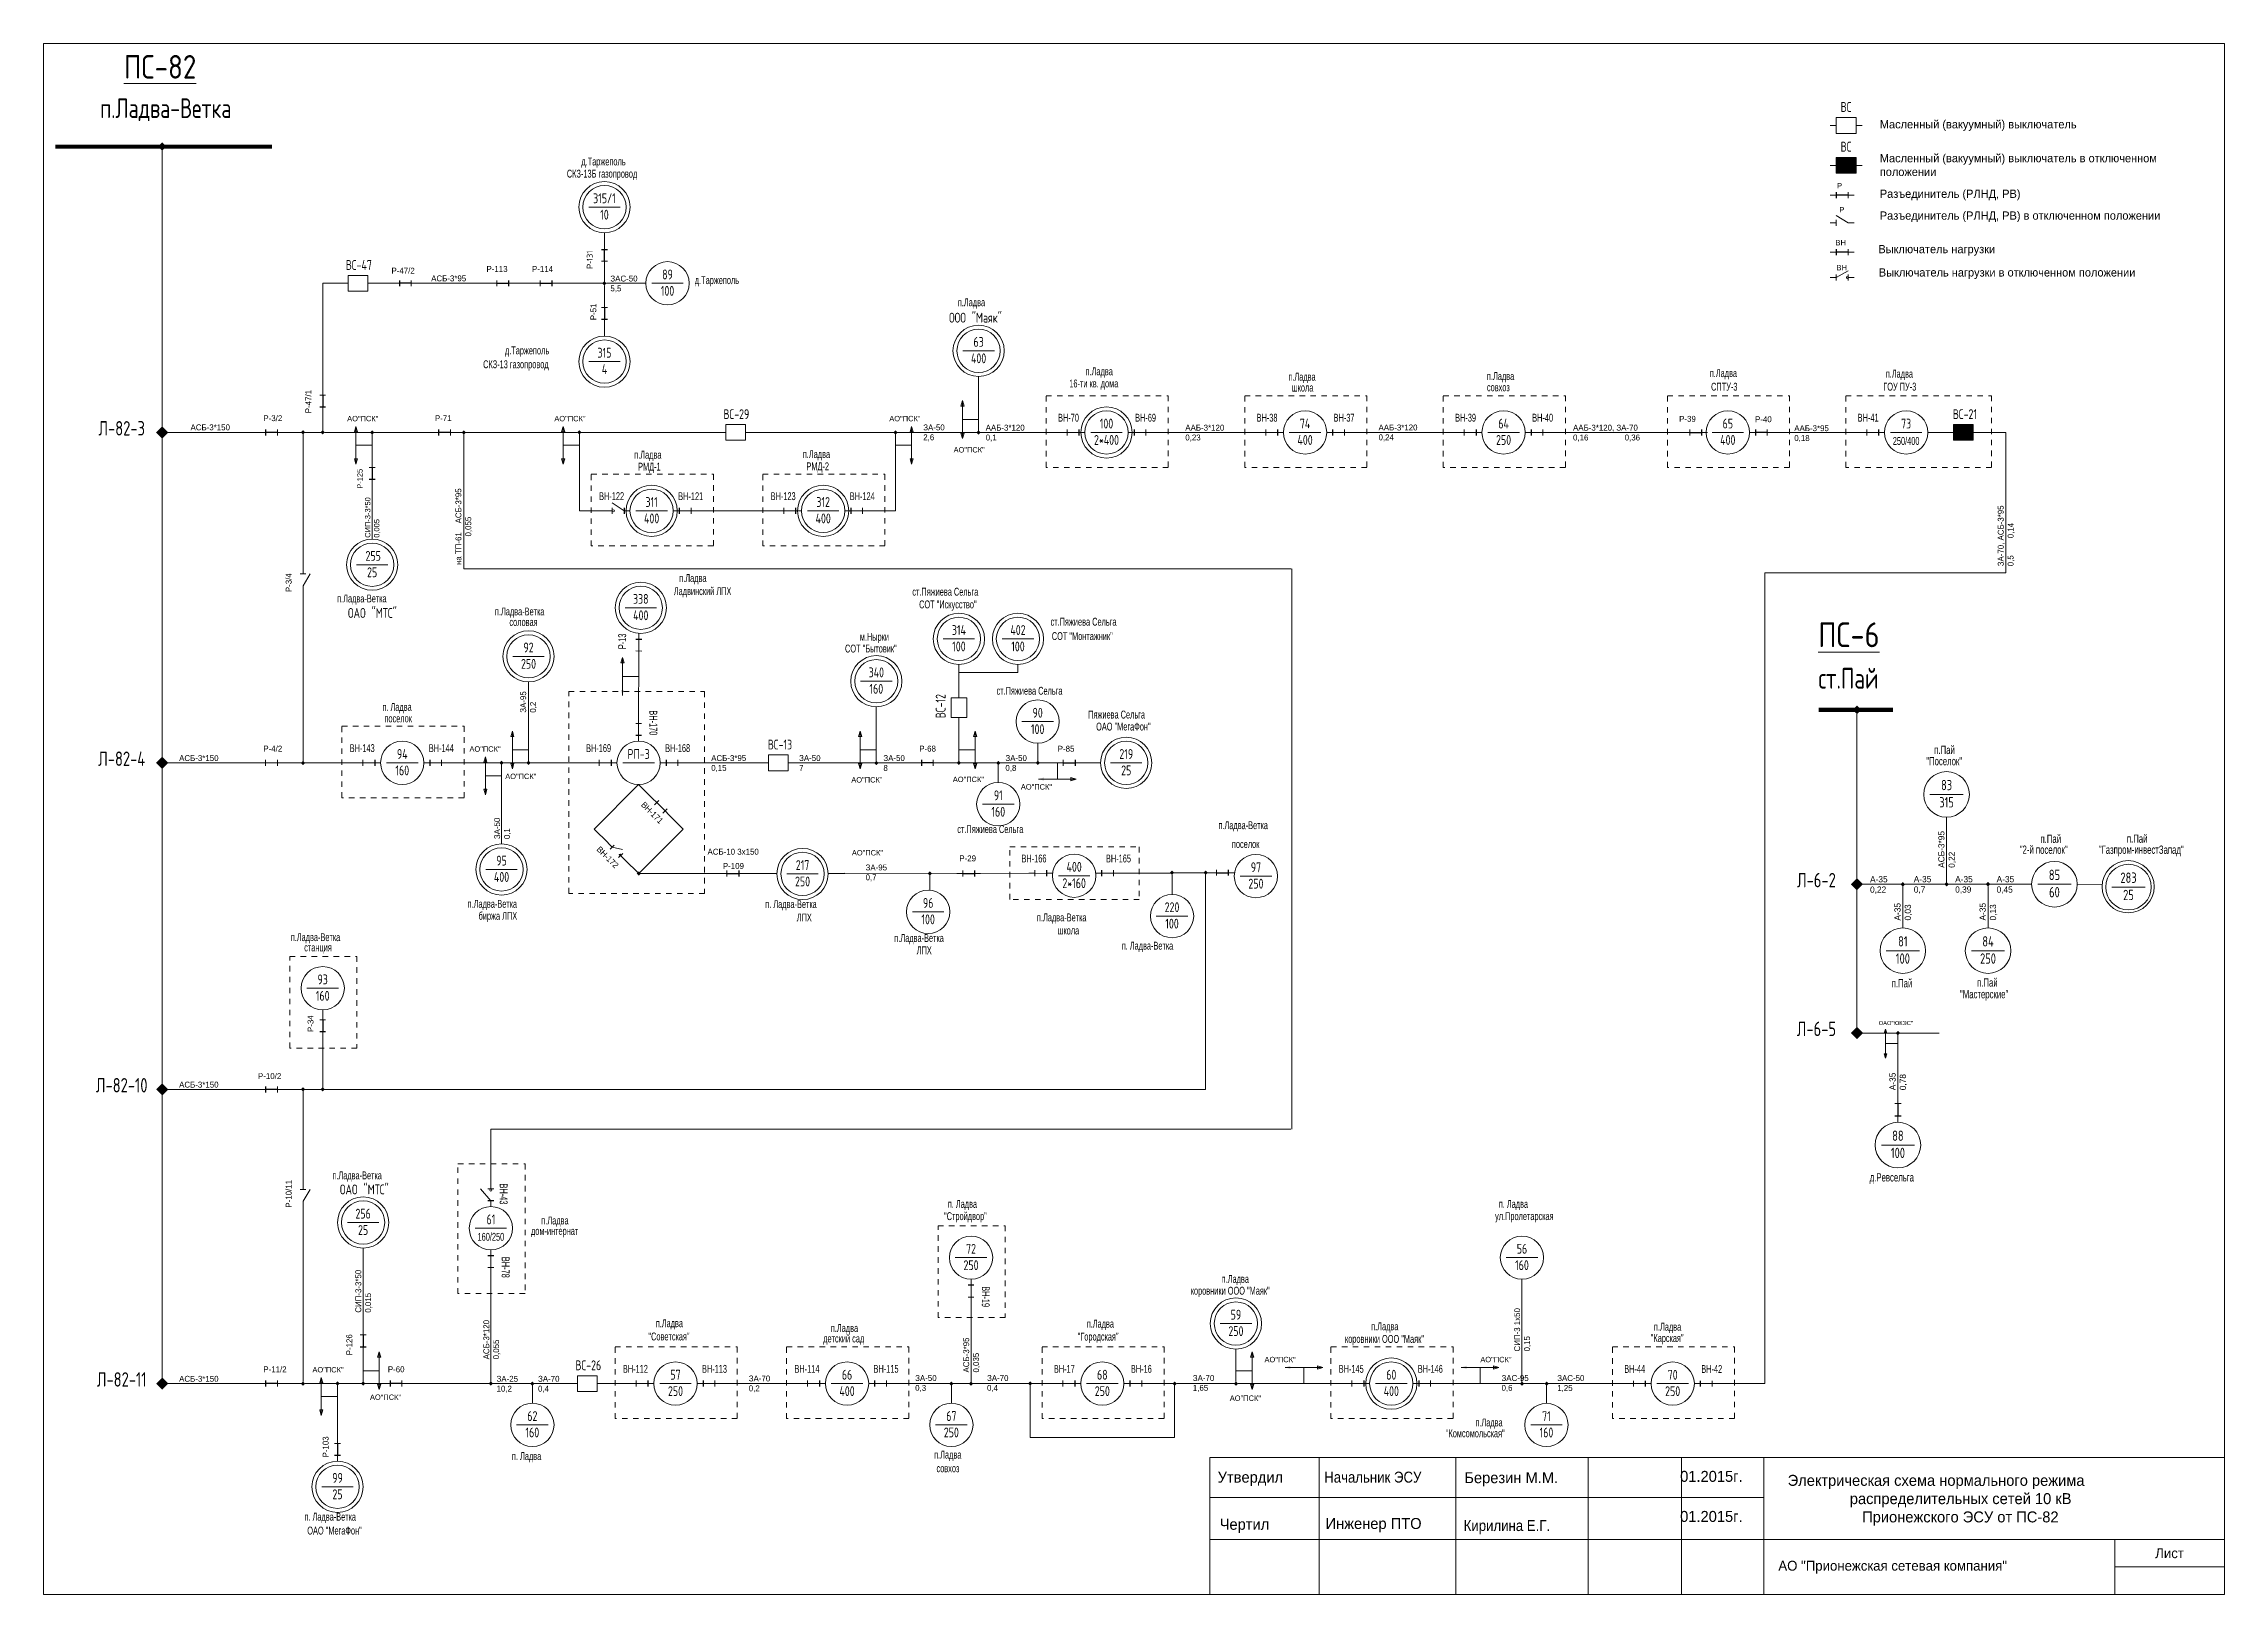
# Model space of a CAD drawing. Header units: millimetres. Extents: x 11 to 409, y 3 to 285.
import ezdxf
from ezdxf.enums import TextEntityAlignment as Align

# ---------------------------------------------------------------- set-up
doc = ezdxf.new("R2010")
doc.units = ezdxf.units.MM
doc.linetypes.add('JIS_02_1.0', pattern=[2, 1, -1])
for name, color, linetype, lineweight in [('10_КВ', 250, 'Continuous', 18), ('АТРИБУТЫ', 7, 'Continuous', 13), ('РАЗЪЕД_РУБИЛЬН', 150, 'Continuous', 13), ('ТЕКСТ', 7, 'Continuous', 13)]:
    doc.layers.add(name, color=color, linetype=linetype, lineweight=lineweight)
doc.layers.add('СХ_ОПЕРАТИВНАЯ', color=10, linetype='Continuous')
doc.layers.add('ШУНТ_РАЗЪЕД', color=161, linetype='Continuous')
doc.styles.add('ATTRIB', font='txt.shx', dxfattribs={"width": 0.7, "height": 5})
doc.styles.add('PRINADLEGNOST', font='txt.shx', dxfattribs={"width": 0.7, "height": 7})
doc.styles.add('МП', font='txt.shx', dxfattribs={"width": 0.7, "height": 2.5})
doc.styles.add('ПС', font='txt.shx', dxfattribs={"width": 0.8, "height": 12})
doc.styles.add('ТЕКСТ_МОДЕЛИ', font='txt.shx', dxfattribs={"width": 0.7, "height": 5})

msp = doc.modelspace()

# ---------------------------------------------------------------- texts
at = {"layer": '10_КВ', "color": 7}
for s, insert, char_height, width, attachment_point in [('Масленный (вакуумный) выключатель', (346.2, 271.51), 1.5, 55.4937, 1), ('Масленный (вакуумный) выключатель в отключенном положении', (346.2, 265.33), 1.5, 55.4937, 1), ('Разъединитель (РЛНД, РВ)', (346.2, 258.84), 1.5, 55.4937, 1), ('Разъединитель (РЛНД, РВ) в отключенном положении', (346.2, 254.86), 1.5, 55.4937, 1), ('Выключатель нагрузки', (345.94, 248.74), 1.5, 55.4937, 1), ('ВН', (338.3, 245.11), 1, 55.4937, 1), ('Выключатель нагрузки в отключенном положении', (346.02, 244.49), 1.5, 55.4937, 1), ('Утвердил', (225.46, 25), 2, 17, 1), ('{\\W0.9;Начальник ЭСУ}', (244.89, 25), 2, 28.2382, 1), ('Березин М.М.', (270.44, 24.9), 2, 24.7074, 1), (' 01.2015г.', (309.05, 25.14), 2, 23.9771, 1), ('\\pi9.1668;Электрическая схема нормального режима \\P\\pi20.5;распределительных сетей 10 кВ\\P\\pi22.75;Прионежского ЭСУ от ПС-82', (320.23, 24.41), 2, 84, 1), ('Чертил', (225.83, 16.4), 2, 17, 1), ('Инженер ПТО', (245.14, 16.54), 2, 23.9771, 1), ('{\\W0.9;Кирилина Е.Г.}', (270.32, 16.17), 2, 24.7074, 1), (' 01.2015г.', (309.05, 17.83), 2, 23.9771, 1), ('АО "Прионежская сетевая компания"', (327.7, 8.74), 1.8, 74.3787, 1), ('Лист', (399.03, 10.11), 1.8, 20, 5)]:
    msp.add_mtext(s, dxfattribs=dict(at, insert=insert, char_height=char_height, width=width, attachment_point=attachment_point))
at = {"layer": 'ТЕКСТ', "color": 7, "insert": (338.81, 255.68), "char_height": 1, "width": 4.6504, "attachment_point": 1}
msp.add_mtext('Р', dxfattribs=at)
at = {"layer": 'ТЕКСТ', "attachment_point": 1}
for s, insert, char_height, width, rotation in [('Р-{\\Ftxt.shx|c204;131}', (110.42, 244.36), 1.0768, 10.2376, 90), ('Р-51', (111.09, 235.02), 1.077, 22.9295, 90), ('Р-47/1', (59.11, 218.05), 1.077, 7.4493, 90), ('Р-125', (68.56, 204.28), 0.985, 4.914, 90), ('на ТП-61    АСБ-3*95\\P             0,055', (86.48, 190.37), 1.0768, 22.3034, 90), ('СИП-3-3*50\\P0,005', (69.98, 195.34), 0.985, 6.6888, 90), ('ЗА-70, АСБ-3*95\\P0,5^I  0,14', (367.71, 190.14), 1.0768, 19.1018, 90), ('Р-3/4', (55.52, 185.42), 1.077, 7.4493, 90), ('ЗА-95\\P0,2', (98.29, 163.43), 1.077, 6.6888, 90), ('ВН-171', (121, 147.3), 1.077, 7.4493, 315.0426), ('ЗА-50\\P0,1', (93.54, 140.37), 1.077, 6.6888, 90), ('АСБ-3*95\\P0,22', (356.85, 135.13), 1.133, 11.1985, 90), ('ВН-172', (112.88, 139.17), 1.077, 7.4493, 315.0426), ('А-35\\P0,03', (348.85, 125.52), 1.133, 11.1985, 90), ('А-35\\P0,13', (364.38, 125.53), 1.133, 11.1985, 90), ('Р-34', (59.51, 105.19), 1.077, 7.4493, 90), ('А-35\\P0,78', (347.95, 94.57), 1.133, 11.1985, 90), ('Р-10/11', (55.52, 73.15), 1.077, 7.4493, 90), ('АСБ-3*120\\P0,055', (91.56, 45.48), 1.077, 6.6888, 90), ('СИП-3 1х50\\P0,15', (279.53, 46.92), 1.077, 11.2571, 90), ('Р-126', (66.58, 46.22), 1.077, 0.4597, 90), ('АСБ-3*95\\P0,035', (179.07, 43.08), 1.077, 6.6888, 90), ('Р-103', (62.26, 27.59), 1.077, 7.4493, 90)]:
    msp.add_mtext(s, dxfattribs=dict(at, insert=insert, char_height=char_height, width=width, rotation=rotation))
at = {"layer": 'ТЕКСТ'}
for s, insert, char_height, width, attachment_point in [('Р-47/2', (74.81, 244.6), 1.077, 7.4493, 1), ('АСБ-3*95', (82.05, 243.19), 1.077, 6.6888, 1), ('Р-113', (92.14, 244.91), 1.077, 7.4493, 1), ('Р-114', (100.43, 244.91), 1.077, 7.4493, 1), ('ЗАС-50\\P5,5', (114.73, 243.16), 1.077, 6.6888, 1), ('АСБ-3*150', (38.17, 216.02), 1.077, 6.6888, 1), ('Р-3/2', (51.45, 217.69), 1.077, 7.4493, 1), ('АО"ПСК"', (66.73, 217.57), 0.985, 25.9083, 1), ('Р-71', (82.73, 217.69), 1.077, 7.4493, 1), ('АО"ПСК"', (104.51, 217.57), 0.985, 25.9083, 1), ('АО"ПСК"', (171.27, 217.57), 0.985, 25.9083, 3), ('ЗА-50\\P2,6', (171.78, 216), 1.077, 6.9877, 1), ('ААБ-3*120\\P0,1', (183.16, 215.96), 1.077, 6.6888, 1), ('ААБ-3*120\\P0,23', (219.56, 215.96), 1.077, 6.6888, 1), ('ААБ-3*120\\P0,24', (254.79, 215.99), 1.077, 6.6888, 1), ('ААБ-3*120, ЗА-70\\P0,16^I^I  0,36', (290.26, 215.96), 1.0768, 18.0525, 1), ('Р-39', (309.61, 217.57), 1.077, 7.4493, 1), ('Р-40', (323.45, 217.5), 1.077, 7.4493, 1), ('ААБ-3*95\\P0,18', (330.6, 215.86), 1.077, 2.0908, 1), ('АО"ПСК"', (177.31, 211.88), 0.985, 25.9083, 1), ('АСБ-3*150', (36.09, 155.69), 1.077, 6.6888, 1), ('Р-4/2', (51.45, 157.42), 1.077, 7.4493, 1), ('АО"ПСК"', (89.03, 157.3), 0.985, 27.1957, 1), ('АСБ-3*95\\P0,15', (133.11, 155.69), 1.077, 6.6888, 1), ('ЗА-50\\P7', (149.14, 155.69), 1.077, 6.6888, 1), ('ЗА-50\\P8', (164.51, 155.69), 1.077, 6.6888, 1), ('Р-68', (171.05, 157.42), 1.077, 7.4493, 1), ('ЗА-50\\P0,8', (186.76, 155.69), 1.077, 6.6888, 1), ('Р-85', (196.3, 157.39), 1.077, 7.4493, 1), ('АО"ПСК"', (95.55, 152.31), 0.985, 25.604, 1), ('АО"ПСК"', (158.66, 151.68), 0.985, 25.9083, 1), ('АО"ПСК"', (182.85, 151.76), 0.985, 25.9083, 3), ('АО"ПСК"', (189.57, 149.4), 0.985, 28.8923, 7), ('АСБ-10 3х150', (132.44, 138.61), 1.0768, 11.9794, 1), ('Р-109', (135.24, 136.01), 1.077, 7.4493, 1), ('АО"ПСК"', (158.76, 138.38), 0.985, 25.604, 1), ('ЗА-95\\P0,7', (161.26, 135.74), 1.077, 6.6888, 1), ('Р-29', (178.36, 137.4), 1.077, 7.4493, 1), ('А-35\\P0,22', (344.42, 133.62), 1.133, 11.1985, 1), ('А-35\\P0,7', (352.39, 133.63), 1.133, 11.1985, 1), ('А-35\\P0,39', (359.94, 133.63), 1.133, 11.1985, 1), ('А-35\\P0,45', (367.5, 133.63), 1.133, 11.1985, 1), ('ОАО"ЮКЭС"', (346, 107.21), 0.756, 19.8787, 1), ('АСБ-3*150', (36.09, 96.13), 1.077, 6.6888, 1), ('Р-10/2', (50.47, 97.68), 1.077, 7.4493, 1), ('Р-11/2', (51.45, 44.2), 1.077, 7.4493, 1), ('АО"ПСК"', (60.4, 44.08), 0.985, 25.9083, 1), ('Р-60', (74.15, 44.2), 1.077, 7.4493, 1), ('АО"ПСК"', (234, 45.94), 0.985, 28.0392, 1), ('АО"ПСК"', (273.36, 45.94), 0.985, 20.8049, 1), ('АСБ-3*150', (36.09, 42.47), 1.077, 6.6888, 1), ('ЗА-25\\P10,2', (93.97, 42.47), 1.077, 6.6888, 1), ('ЗА-70\\P0,4', (101.54, 42.47), 1.077, 6.6888, 1), ('ЗА-70\\P0,2', (139.96, 42.53), 1.077, 6.6888, 1), ('ЗА-50\\P0,3', (170.3, 42.61), 1.077, 6.6888, 1), ('ЗА-70\\P0,4', (183.41, 42.61), 1.077, 6.6888, 1), ('ЗА-70\\P1,65', (220.93, 42.61), 1.077, 6.6888, 1), ('ЗАС-95\\P0,6', (277.22, 42.61), 1.077, 6.6888, 1), ('ЗАС-50\\P1,25', (287.38, 42.6), 1.077, 6.6888, 1), ('АО"ПСК"', (76.57, 39.07), 0.985, 25.9083, 3), ('АО"ПСК"', (233.35, 38.89), 0.985, 25.9083, 3)]:
    msp.add_mtext(s, dxfattribs=dict(at, insert=insert, char_height=char_height, width=width, attachment_point=attachment_point))
at = {"layer": 'ТЕКСТ', "insert": (68.22, 53.99), "char_height": 1.077, "attachment_point": 1, "rotation": 90}
msp.add_mtext('СИП-3-3*50\\P0,015', dxfattribs=at)

# ---------------------------------------------------------------- blocks, each defined once
blk = doc.blocks.new('НАЗВАНИЕ_ОБЪЕКТА')
at = {"layer": 'АТРИБУТЫ'}
for tag, height, style, width, p in [('НОМЕР-ПС', 12, 'ПС', 0.8, (0, 0)), ('МЕСТОПОЛОЖЕНИЕ', 10, 'МП', 0.7, (0, -22)), ('ПРИНАДЛЕЖНОСТЬ', 7, 'PRINADLEGNOST', 0.7, (0, -37))]:
    blk.add_attdef(tag, text='', height=height, dxfattribs=dict(at, style=style, width=width)).set_placement(p, align=Align.TOP_CENTER)
blk = doc.blocks.new('РАЗЪЕДИНИТЕЛЬ')
at = {"color": 0, "linetype": 'ByBlock'}
for p, q in [((0, 0), (0, -3)), ((0, -9), (0, -12))]:
    blk.add_line(p, q, dxfattribs=at)
at = {"layer": 'РАЗЪЕД_РУБИЛЬН', "color": 0, "linetype": 'ByBlock'}
blk.add_line((-1.5, -3), (1.5, -3), dxfattribs=at)
at = {"layer": 'СХ_ОПЕРАТИВНАЯ', "color": 0, "linetype": 'ByBlock'}
blk.add_line((-1.5, -9), (1.5, -9), dxfattribs=at)
at = {"layer": 'ШУНТ_РАЗЪЕД', "color": 0}
blk.add_line((0, -3), (0, -9), dxfattribs=at)
at = {"layer": 'РАЗЪЕД_РУБИЛЬН', "color": 7, "style": 'ATTRIB', "width": 0.7}
blk.add_attdef('ДИСП_НОМ', text='', height=5, dxfattribs=at).set_placement((-4.75, -6), align=Align.MIDDLE_RIGHT)
at = {"layer": 'РАЗЪЕД_РУБИЛЬН', "color": 7, "style": 'ATTRIB', "width": 0.7, "flags": 1}
blk.add_attdef('КОД', text='', height=5, dxfattribs=at).set_placement((-4.75, -12), align=Align.MIDDLE_RIGHT)
blk = doc.blocks.new('ОТВЕТВЛЕНИЕ')
at = {"color": 0, "linetype": 'ByBlock'}
blk.add_solid([(0, 1.1), (1.1, 0), (-1.1, 0), (0, -1.1)], dxfattribs=at)
blk = doc.blocks.new('ВЫКЛЮЧАТЕЛЬ')
at = {"color": 0, "linetype": 'ByBlock'}
for p, q in [((0, 0), (0, -3)), ((0, -13), (0, -16))]:
    blk.add_line(p, q, dxfattribs=at)
blk.add_lwpolyline([(-4, -3), (4, -3), (4, -13), (-4, -13)], close=True, dxfattribs=at)
at = {"layer": 'АТРИБУТЫ', "style": 'ATTRIB', "width": 0.7}
blk.add_attdef('ДИСП_НОМ', text='', height=5, dxfattribs=at).set_placement((-6, -8), align=Align.MIDDLE_RIGHT)
at = {"layer": 'АТРИБУТЫ', "style": 'ATTRIB', "width": 0.7, "flags": 1}
blk.add_attdef('КОД', text='', height=5, dxfattribs=at).set_placement((-6, -14), align=Align.MIDDLE_RIGHT)
blk = doc.blocks.new('ТРАНСФ_ПОДСТ')
at = {"color": 7}
blk.add_line((-8, -11), (8, -11), dxfattribs=at)
at = {"color": 0}
blk.add_circle((0, -11), 11, dxfattribs=at)
at = {"layer": 'АТРИБУТЫ', "style": 'ATTRIB', "width": 0.7, "flags": 4}
for tag, p in [('OBOZN', (0, -9)), ('MOCHNOCT', (0, -17.3))]:
    blk.add_attdef(tag, text='', height=5, dxfattribs=at).set_placement(p, align=Align.CENTER)
at = {"layer": 'АТРИБУТЫ', "style": 'ТЕКСТ_МОДЕЛИ', "width": 0.7}
blk.add_attdef('MESTO_1', text='', height=5, dxfattribs=at).set_placement((14, -11), align=Align.BOTTOM_LEFT)
blk.add_attdef('MESTO_2', text='', height=5, dxfattribs=at).set_placement((14, -12), align=Align.TOP_LEFT)
blk = doc.blocks.new('ВЫКЛ_НАГРУЗКИ')
at = {"color": 0, "linetype": 'ByBlock'}
for p, q in [((0, 0), (0, -3)), ((0, -9), (0, -12))]:
    blk.add_line(p, q, dxfattribs=at)
at = {"layer": 'РАЗЪЕД_РУБИЛЬН', "color": 0, "linetype": 'ByBlock'}
blk.add_line((-1.5, -3), (1.5, -3), dxfattribs=at)
at = {"layer": 'СХ_ОПЕРАТИВНАЯ', "color": 0, "linetype": 'ByBlock'}
blk.add_line((-1.5, -9), (1.5, -9), dxfattribs=at)
at = {"layer": 'РАЗЪЕД_РУБИЛЬН', "color": 7, "style": 'ATTRIB', "width": 0.7}
blk.add_attdef('ДИСП_НОМ', text='', height=5, dxfattribs=at).set_placement((-4.75, -6), align=Align.MIDDLE_RIGHT)
at = {"layer": 'РАЗЪЕД_РУБИЛЬН', "color": 7, "style": 'ATTRIB', "width": 0.7, "flags": 1}
blk.add_attdef('КОД', text='', height=5, dxfattribs=at).set_placement((-4.75, -12), align=Align.MIDDLE_RIGHT)
blk = doc.blocks.new('ПРИСОЕД_ШИНЕ')
at = {"color": 0}
blk.add_solid([(0, 2.12), (2.12, 0), (-2.12, 0), (0, -2.12)], dxfattribs=at)
at = {"layer": 'АТРИБУТЫ', "style": 'ATTRIB', "width": 0.7}
blk.add_attdef('ДИСП_НОМ', text='', height=5, dxfattribs=at).set_placement((0, 3.12), align=Align.CENTER)

# ---------------------------------------------------------------- hatches: boundary and pattern name
at = {"layer": '10_КВ'}
for color, points in [(7, [(338.22, 264.73), (338.22, 261.81), (341.87, 261.81), (341.87, 264.73)]), (256, [(359.61, 213.11), (363.2, 213.11), (363.2, 215.98), (359.61, 215.98)])]:
    msp.add_hatch(color=color, dxfattribs=at).paths.add_polyline_path(points)
h = msp.add_hatch(color=256, dxfattribs=at)
h.paths.add_polyline_path([(178.92, 220.35), (178.92, 219.36), (179.22, 219.36)])
h.paths.add_polyline_path([(178.92, 220.35), (178.62, 219.36), (178.92, 219.36)])
h.paths.add_polyline_path([(179.22, 214.44), (178.92, 214.44), (178.92, 213.45)])
h.paths.add_polyline_path([(178.92, 214.44), (178.62, 214.44), (178.92, 213.45)])
h = msp.add_hatch(color=256, dxfattribs=at)
h.paths.add_polyline_path([(68.34, 215.65), (68.34, 214.66), (68.63, 214.66)])
h.paths.add_polyline_path([(68.34, 215.65), (68.04, 214.66), (68.34, 214.66)])
h.paths.add_polyline_path([(68.63, 209.74), (68.34, 209.74), (68.34, 208.75)])
h.paths.add_polyline_path([(68.34, 209.74), (68.04, 209.74), (68.34, 208.75)])
h = msp.add_hatch(color=256, dxfattribs=at)
h.paths.add_polyline_path([(106.12, 215.65), (106.12, 214.66), (106.41, 214.66)])
h.paths.add_polyline_path([(106.12, 215.65), (105.82, 214.66), (106.12, 214.66)])
h.paths.add_polyline_path([(106.41, 209.74), (106.12, 209.74), (106.12, 208.75)])
h.paths.add_polyline_path([(106.12, 209.74), (105.82, 209.74), (106.12, 208.75)])
h = msp.add_hatch(color=256, dxfattribs=at)
h.paths.add_polyline_path([(169.66, 215.65), (169.66, 214.66), (169.37, 214.66)])
h.paths.add_polyline_path([(169.66, 215.65), (169.96, 214.66), (169.66, 214.66)])
h.paths.add_polyline_path([(169.37, 209.74), (169.66, 209.74), (169.66, 208.75)])
h.paths.add_polyline_path([(169.66, 209.74), (169.96, 209.74), (169.66, 208.75)])
h = msp.add_hatch(color=256, dxfattribs=at)
h.paths.add_polyline_path([(116.92, 173.49), (116.92, 172.5), (117.22, 172.5)])
h.paths.add_polyline_path([(116.92, 173.49), (116.63, 172.5), (116.92, 172.5)])
h.paths.add_polyline_path([(117.22, 167.58), (116.92, 167.58), (116.92, 166.59)])
h.paths.add_polyline_path([(116.92, 167.58), (116.63, 167.58), (116.92, 166.59)])
h = msp.add_hatch(color=256, dxfattribs=at)
h.paths.add_polyline_path([(96.85, 160.08), (96.85, 159.09), (97.15, 159.09)])
h.paths.add_polyline_path([(96.85, 160.08), (96.56, 159.09), (96.85, 159.09)])
h.paths.add_polyline_path([(97.15, 154.17), (96.85, 154.17), (96.85, 153.18)])
h.paths.add_polyline_path([(96.85, 154.17), (96.56, 154.17), (96.85, 153.18)])
h = msp.add_hatch(color=256, dxfattribs=at)
h.paths.add_polyline_path([(160.27, 160.08), (160.27, 159.09), (160.56, 159.09)])
h.paths.add_polyline_path([(160.27, 160.08), (159.97, 159.09), (160.27, 159.09)])
h.paths.add_polyline_path([(160.56, 154.17), (160.27, 154.17), (160.27, 153.18)])
h.paths.add_polyline_path([(160.27, 154.17), (159.97, 154.17), (160.27, 153.18)])
h = msp.add_hatch(color=256, dxfattribs=at)
h.paths.add_polyline_path([(181.24, 160.08), (181.24, 159.09), (180.94, 159.09)])
h.paths.add_polyline_path([(181.24, 160.08), (181.53, 159.09), (181.24, 159.09)])
h.paths.add_polyline_path([(180.94, 154.17), (181.24, 154.17), (181.24, 153.18)])
h.paths.add_polyline_path([(181.24, 154.17), (181.53, 154.17), (181.24, 153.18)])
h = msp.add_hatch(color=256, dxfattribs=at)
h.paths.add_polyline_path([(91.93, 155.37), (91.93, 154.39), (92.22, 154.39)])
h.paths.add_polyline_path([(91.93, 155.37), (91.63, 154.39), (91.93, 154.39)])
h.paths.add_polyline_path([(92.22, 149.47), (91.93, 149.47), (91.93, 148.48)])
h.paths.add_polyline_path([(91.93, 149.47), (91.63, 149.47), (91.93, 148.48)])
h = msp.add_hatch(color=256, dxfattribs=at)
h.paths.add_polyline_path([(199.68, 151.32), (198.69, 151.32), (198.69, 151.62)])
h.paths.add_polyline_path([(199.68, 151.32), (198.69, 151.03), (198.69, 151.32)])
h.paths.add_polyline_path([(193.77, 151.62), (193.77, 151.32), (192.78, 151.32)])
h.paths.add_polyline_path([(192.78, 151.32), (193.77, 151.32), (193.77, 151.03)])
h = msp.add_hatch(color=256, dxfattribs=at)
h.paths.add_polyline_path([(347.24, 105.73), (347.24, 104.98), (347.46, 104.98)])
h.paths.add_polyline_path([(347.24, 105.73), (347.01, 104.98), (347.24, 104.98)])
h.paths.add_polyline_path([(347.46, 101.2), (347.24, 101.2), (347.24, 100.44)])
h.paths.add_polyline_path([(347.24, 101.2), (347.01, 101.2), (347.24, 100.44)])
h = msp.add_hatch(color=256, dxfattribs=at)
h.paths.add_polyline_path([(72.59, 46.86), (72.59, 45.87), (72.29, 45.87)])
h.paths.add_polyline_path([(72.59, 46.86), (72.88, 45.87), (72.59, 45.87)])
h.paths.add_polyline_path([(72.29, 40.95), (72.59, 40.95), (72.59, 39.96)])
h.paths.add_polyline_path([(72.59, 40.95), (72.88, 40.95), (72.59, 39.96)])
h = msp.add_hatch(color=256, dxfattribs=at)
h.paths.add_polyline_path([(231.74, 46.86), (231.74, 45.87), (231.45, 45.87)])
h.paths.add_polyline_path([(231.74, 46.86), (232.04, 45.87), (231.74, 45.87)])
h.paths.add_polyline_path([(231.45, 40.95), (231.74, 40.95), (231.74, 39.96)])
h.paths.add_polyline_path([(231.74, 40.95), (232.04, 40.95), (231.74, 39.96)])
h = msp.add_hatch(color=256, dxfattribs=at)
h.paths.add_polyline_path([(244.63, 44.01), (243.65, 44.01), (243.65, 43.72)])
h.paths.add_polyline_path([(244.63, 44.01), (243.65, 44.31), (243.65, 44.01)])
h.paths.add_polyline_path([(238.72, 43.72), (238.72, 44.01), (237.74, 44.01)])
h.paths.add_polyline_path([(237.74, 44.01), (238.72, 44.01), (238.72, 44.31)])
h = msp.add_hatch(color=256, dxfattribs=at)
h.paths.add_polyline_path([(276.76, 44.01), (275.77, 44.01), (275.77, 43.72)])
h.paths.add_polyline_path([(276.76, 44.01), (275.77, 44.31), (275.77, 44.01)])
h.paths.add_polyline_path([(270.85, 43.72), (270.85, 44.01), (269.87, 44.01)])
h.paths.add_polyline_path([(269.87, 44.01), (270.85, 44.01), (270.85, 44.31)])
h = msp.add_hatch(color=256, dxfattribs=at)
h.paths.add_polyline_path([(62.01, 42.16), (62.01, 41.17), (62.31, 41.17)])
h.paths.add_polyline_path([(62.01, 42.16), (61.72, 41.17), (62.01, 41.17)])
h.paths.add_polyline_path([(62.31, 36.25), (62.01, 36.25), (62.01, 35.26)])
h.paths.add_polyline_path([(62.01, 36.25), (61.72, 36.25), (62.01, 35.26)])

# ---------------------------------------------------------------- linework, layer by layer
for p, q in [((33.01, 265.96), (33.01, 41.81)), ((113.65, 249.01), (113.65, 250.98)), ((113.65, 241.75), (113.65, 244.7)), ((62.27, 241.75), (65.86, 241.75)), ((62.27, 241.75), (62.27, 240)), ((62.27, 235.88), (62.27, 240)), ((71.6, 241.75), (75.19, 241.75)), ((79.49, 241.75), (92.93, 241.75)), ((97.24, 241.75), (100.83, 241.75)), ((105.13, 241.75), (108.72, 241.75)), ((108.72, 241.75), (113.65, 241.75)), ((113.65, 241.37), (113.65, 238.41)), ((114.03, 241.75), (121.21, 241.75)), ((62.27, 222.45), (62.27, 235.88)), ((113.65, 234.11), (113.65, 232.14)), ((181.87, 214.93), (181.87, 224.78)), ((178.92, 220.35), (178.62, 219.36)), ((178.62, 219.36), (179.22, 219.36)), ((178.92, 213.45), (178.92, 220.35)), ((178.92, 220.35), (179.22, 219.36)), ((58.68, 214.93), (58.68, 189.82)), ((62.27, 214.55), (62.27, 218.14)), ((68.34, 215.65), (68.04, 214.66)), ((68.34, 208.75), (68.34, 215.65)), ((68.34, 215.65), (68.63, 214.66)), ((106.12, 215.65), (105.82, 214.66)), ((106.12, 208.75), (106.12, 215.65)), ((106.12, 215.65), (106.41, 214.66)), ((169.66, 215.65), (169.37, 214.66)), ((169.66, 208.75), (169.66, 215.65)), ((169.66, 215.65), (169.96, 214.66)), ((178.92, 216.9), (181.87, 216.9)), ((33.77, 214.55), (50.78, 214.55)), ((55.09, 214.55), (58.68, 214.55)), ((58.68, 214.55), (62.27, 214.55)), ((62.65, 214.55), (70.91, 214.55)), ((68.04, 214.66), (68.63, 214.66)), ((68.34, 212.2), (71.29, 212.2)), ((71.29, 214.55), (81.14, 214.55)), ((71.29, 214.17), (71.29, 209.25)), ((82.32, 214.55), (81.14, 214.55)), ((86.63, 214.55), (108.69, 214.55)), ((88.02, 214.55), (88.02, 189.66)), ((105.82, 214.66), (106.41, 214.66)), ((106.12, 212.2), (109.07, 212.2)), ((109.07, 214.55), (134.67, 214.55)), ((109.07, 214.55), (109.07, 200.24)), ((140.42, 214.55), (166.71, 214.55)), ((166.71, 200.24), (166.71, 214.55)), ((169.66, 212.2), (166.71, 212.2)), ((167.09, 214.55), (181.86, 214.55)), ((169.96, 214.66), (169.37, 214.66)), ((178.92, 213.45), (178.62, 214.44)), ((178.62, 214.44), (179.22, 214.44)), ((178.92, 213.45), (179.22, 214.44)), ((181.86, 214.55), (196.94, 214.55)), ((198.01, 214.55), (200.17, 214.55)), ((210.22, 214.55), (212.37, 214.55)), ((213.45, 214.55), (233.14, 214.55)), ((234.22, 214.55), (236.37, 214.55)), ((246.42, 214.55), (248.57, 214.55)), ((249.65, 214.55), (269.34, 214.55)), ((270.42, 214.55), (272.57, 214.55)), ((282.62, 214.55), (284.78, 214.55)), ((285.85, 214.55), (310.47, 214.55)), ((326.74, 214.55), (346.43, 214.55)), ((343.82, 214.55), (345.97, 214.55)), ((354.94, 214.55), (358.53, 214.55)), ((364.28, 214.55), (369.2, 214.55)), ((68.34, 208.75), (68.04, 209.74)), ((68.04, 209.74), (68.63, 209.74)), ((68.34, 208.75), (68.63, 209.74)), ((106.12, 208.75), (105.82, 209.74)), ((105.82, 209.74), (106.41, 209.74)), ((106.12, 208.75), (106.41, 209.74)), ((169.66, 208.75), (169.37, 209.74)), ((169.96, 209.74), (169.37, 209.74)), ((169.66, 208.75), (169.96, 209.74)), ((71.29, 204.94), (71.29, 195.09)), ((109.07, 200.24), (114, 200.24)), ((117.23, 200.24), (115.07, 201.7)), ((127.28, 200.24), (129.43, 200.24)), ((130.51, 200.24), (145.28, 200.24)), ((146.35, 200.24), (148.51, 200.24)), ((158.56, 200.24), (160.71, 200.24)), ((161.79, 200.24), (166.71, 200.24)), ((58.68, 188.74), (58.14, 188.74)), ((58.68, 189.82), (58.68, 188.74)), ((58.68, 188.74), (59.22, 188.74)), ((58.68, 186.59), (59.97, 188.73)), ((88.02, 189.66), (238.88, 189.66)), ((238.96, 189.66), (238.96, 87.49)), ((58.68, 186.59), (58.68, 185.51)), ((58.68, 154.28), (58.68, 185.51)), ((119.9, 174.69), (119.91, 176.84)), ((116.92, 173.49), (116.63, 172.5)), ((116.63, 172.5), (117.22, 172.5)), ((116.92, 166.59), (116.92, 173.49)), ((116.92, 173.49), (117.22, 172.5)), ((119.88, 162.53), (119.89, 173.61)), ((178.28, 170.79), (178.28, 172.22)), ((189.05, 170.79), (189.05, 172.22)), ((99.8, 154.28), (99.8, 169.05)), ((116.92, 170.04), (119.88, 170.04)), ((178.28, 167.2), (178.28, 170.79)), ((178.28, 170.79), (189.05, 170.79)), ((163.22, 154.66), (163.22, 164.51)), ((342.03, 105.65), (342.03, 163.16)), ((96.85, 160.08), (96.56, 159.09)), ((96.56, 159.09), (97.15, 159.09)), ((96.85, 153.18), (96.85, 160.08)), ((96.85, 160.08), (97.15, 159.09)), ((119.88, 161.46), (119.88, 159.3)), ((160.27, 160.08), (159.97, 159.09)), ((159.97, 159.09), (160.56, 159.09)), ((160.27, 153.18), (160.27, 160.08)), ((160.27, 160.08), (160.56, 159.09)), ((178.28, 154.28), (178.28, 161.46)), ((181.24, 160.08), (180.94, 159.09)), ((181.53, 159.09), (180.94, 159.09)), ((181.24, 153.18), (181.24, 160.08)), ((181.24, 160.08), (181.53, 159.09)), ((91.93, 155.37), (91.63, 154.39)), ((91.93, 148.48), (91.93, 155.37)), ((91.93, 155.37), (92.22, 154.39)), ((96.85, 156.63), (99.8, 156.63)), ((160.27, 156.63), (163.22, 156.63)), ((181.24, 156.63), (178.28, 156.63)), ((192.64, 154.28), (192.64, 157.87)), ((47.19, 154.28), (33.76, 154.28)), ((47.19, 154.28), (50.78, 154.28)), ((51.86, 154.28), (50.78, 154.28)), ((51.86, 154.82), (51.86, 153.74)), ((51.86, 154.28), (54.01, 154.28)), ((54.01, 154.82), (54.01, 153.74)), ((54.01, 154.28), (55.09, 154.28)), ((55.09, 154.28), (58.68, 154.28)), ((58.68, 154.28), (68.52, 154.28)), ((69.6, 154.28), (71.75, 154.28)), ((81.8, 154.28), (83.96, 154.28)), ((85.03, 154.28), (94.88, 154.28)), ((91.63, 154.39), (92.22, 154.39)), ((91.93, 151.93), (94.88, 151.93)), ((94.88, 154.28), (94.88, 139.51)), ((94.88, 154.28), (99.8, 154.28)), ((96.85, 153.18), (96.56, 154.17)), ((96.56, 154.17), (97.15, 154.17)), ((96.85, 153.18), (97.15, 154.17)), ((99.8, 154.28), (111.62, 154.28)), ((112.7, 154.28), (114.85, 154.28)), ((124.9, 154.28), (127.05, 154.28)), ((128.13, 154.28), (131.72, 154.28)), ((131.72, 154.28), (142.49, 154.28)), ((148.23, 154.28), (163, 154.28)), ((160.27, 153.18), (159.97, 154.17)), ((159.97, 154.17), (160.56, 154.17)), ((160.27, 153.18), (160.56, 154.17)), ((163.21, 154.28), (170.39, 154.28)), ((174.69, 154.28), (178.28, 154.28)), ((178.28, 154.28), (185.46, 154.28)), ((181.24, 153.18), (180.94, 154.17)), ((181.53, 154.17), (180.94, 154.17)), ((181.24, 153.18), (181.53, 154.17)), ((185.46, 154.28), (192.64, 154.28)), ((185.46, 150.69), (185.46, 154.28)), ((192.64, 154.28), (196.23, 154.28)), ((192.78, 151.32), (199.68, 151.32)), ((196.23, 151.32), (196.23, 154.28)), ((199.68, 151.32), (198.69, 151.62)), ((198.69, 151.03), (198.69, 151.62)), ((199.68, 151.32), (198.69, 151.03)), ((200.54, 154.28), (204.12, 154.28)), ((91.93, 148.48), (91.63, 149.47)), ((91.63, 149.47), (92.22, 149.47)), ((91.93, 148.48), (92.22, 149.47)), ((119.88, 150.33), (111.76, 142.2)), ((119.88, 150.33), (122.42, 147.79)), ((123.18, 147.03), (124.7, 145.51)), ((125.46, 144.75), (128, 142.21)), ((358.37, 132.54), (358.37, 144.31)), ((111.76, 142.2), (114.3, 139.67)), ((128, 142.21), (119.89, 134.09)), ((115.06, 138.91), (116.96, 138.5)), ((117.35, 136.62), (119.89, 134.09)), ((119.89, 134.09), (142.14, 134.09)), ((142.16, 134.11), (145.11, 134.11)), ((157.49, 134.13), (154.44, 134.12)), ((157.48, 134.14), (172.58, 134.09)), ((172.95, 134.09), (172.95, 134.09)), ((172.95, 131.05), (172.95, 133.96)), ((206.45, 134.15), (204.3, 134.15)), ((207.53, 134.15), (217.09, 134.15)), ((217.13, 134.25), (224.79, 134.25)), ((217.14, 130.28), (217.14, 133.87)), ((342.83, 132.14), (350.39, 132.14)), ((350.4, 124.18), (350.4, 131.74)), ((350.8, 132.14), (365.91, 132.14)), ((365.93, 124.18), (365.93, 131.74)), ((366.33, 132.14), (373.88, 132.14)), ((62.27, 95.44), (62.27, 104.2)), ((341.93, 105), (357.04, 105)), ((347.24, 105.73), (347.01, 104.98)), ((347.01, 104.98), (347.46, 104.98)), ((347.24, 100.44), (347.24, 105.73)), ((347.24, 105.73), (347.46, 104.98)), ((349.5, 104.6), (349.5, 93.27)), ((347.24, 100.44), (347.01, 101.2)), ((347.01, 101.2), (347.46, 101.2)), ((347.24, 103.09), (349.5, 103.09)), ((347.24, 100.44), (347.46, 101.2)), ((62.27, 94.72), (62.27, 95.44)), ((33.76, 94.72), (50.78, 94.72)), ((55.09, 94.72), (58.68, 94.72)), ((58.68, 94.72), (58.68, 77.55)), ((58.68, 94.72), (62.27, 94.72)), ((62.27, 94.72), (65.86, 94.72)), ((223.27, 94.72), (65.86, 94.72)), ((92.94, 77.64), (92.94, 87.49)), ((92.94, 87.49), (238.83, 87.49)), ((58.68, 76.47), (58.14, 76.47)), ((58.68, 77.55), (58.68, 76.47)), ((58.68, 74.32), (59.97, 76.48)), ((58.68, 76.47), (59.22, 76.47)), ((92.94, 74.41), (91.04, 76.57)), ((58.68, 74.32), (58.68, 73.24)), ((58.68, 73.24), (58.68, 41.44)), ((69.64, 51.01), (69.64, 65.78)), ((92.94, 62.21), (92.94, 64.36)), ((92.94, 61.13), (92.94, 41.44)), ((280.95, 41.06), (280.95, 60.08)), ((180.49, 56.85), (180.49, 59.01)), ((180.49, 41.06), (180.49, 55.77)), ((69.64, 41.78), (69.64, 46.7)), ((72.59, 46.86), (72.29, 45.87)), ((72.88, 45.87), (72.29, 45.87)), ((72.59, 39.96), (72.59, 46.86)), ((72.59, 46.86), (72.88, 45.87)), ((228.79, 41.44), (228.79, 47.35)), ((231.74, 46.86), (231.45, 45.87)), ((232.04, 45.87), (231.45, 45.87)), ((231.74, 39.96), (231.74, 46.86)), ((231.74, 46.86), (232.04, 45.87)), ((237.74, 44.01), (244.63, 44.01)), ((241.19, 44.01), (241.19, 41.06)), ((244.63, 44.01), (243.65, 44.31)), ((243.65, 44.31), (243.65, 43.72)), ((244.63, 44.01), (243.65, 43.72)), ((269.87, 44.01), (276.76, 44.01)), ((273.31, 44.01), (273.31, 41.06)), ((276.76, 44.01), (275.77, 44.31)), ((275.77, 44.31), (275.77, 43.72)), ((276.76, 44.01), (275.77, 43.72)), ((47.19, 41.06), (33.76, 41.06)), ((47.19, 41.06), (50.78, 41.06)), ((55.09, 41.06), (58.68, 41.06)), ((59.06, 41.06), (64.97, 41.06)), ((62.01, 42.16), (61.72, 41.17)), ((61.72, 41.17), (62.31, 41.17)), ((62.01, 35.26), (62.01, 42.16)), ((62.01, 42.16), (62.31, 41.17)), ((64.97, 41.06), (64.97, 31.21)), ((64.97, 41.06), (68.56, 41.06)), ((68.56, 41.06), (73.48, 41.06)), ((72.59, 43.41), (69.64, 43.41)), ((69.64, 42.32), (69.64, 41.44)), ((72.59, 39.96), (72.29, 40.95)), ((72.88, 40.95), (72.29, 40.95)), ((72.59, 39.96), (72.88, 40.95)), ((77.79, 41.06), (92.56, 41.06)), ((93.32, 41.06), (100.5, 41.06)), ((100.5, 37.47), (100.5, 41.06)), ((100.5, 41.06), (107.67, 41.06)), ((113.42, 41.06), (118.34, 41.06)), ((119.42, 41.06), (121.57, 41.06)), ((131.62, 41.06), (133.77, 41.06)), ((134.85, 41.06), (149.62, 41.06)), ((150.7, 41.06), (152.85, 41.06)), ((162.9, 41.06), (165.05, 41.06)), ((166.13, 41.06), (176.9, 41.06)), ((176.9, 37.47), (176.9, 41.06)), ((176.9, 41.06), (180.49, 41.06)), ((180.49, 41.06), (191.26, 41.06)), ((191.26, 41.06), (196.18, 41.06)), ((191.26, 41.06), (191.26, 31.21)), ((197.26, 41.06), (199.41, 41.06)), ((209.46, 41.06), (211.61, 41.06)), ((212.69, 41.06), (217.61, 41.06)), ((217.61, 41.06), (217.61, 31.21)), ((218.01, 41.06), (228.78, 41.06)), ((231.74, 43.41), (228.79, 43.41)), ((229.17, 41.06), (248.86, 41.06)), ((231.74, 39.96), (231.45, 40.95)), ((232.04, 40.95), (231.45, 40.95)), ((231.74, 39.96), (232.04, 40.95)), ((249.94, 41.06), (252.09, 41.06)), ((262.14, 41.06), (264.3, 41.06)), ((265.37, 41.06), (285.07, 41.06)), ((285.41, 37.46), (285.41, 41.05)), ((285.41, 41.05), (300.18, 41.05)), ((301.26, 41.05), (303.41, 41.05)), ((313.46, 41.05), (315.61, 41.05)), ((316.69, 41.05), (325.22, 41.05)), ((62.01, 35.26), (61.72, 36.25)), ((61.72, 36.25), (62.31, 36.25)), ((62.01, 38.71), (64.97, 38.71)), ((62.01, 35.26), (62.31, 36.25)), ((191.26, 31.21), (217.61, 31.21))]:
    msp.add_line(p, q, dxfattribs=at)
at = {"layer": '10_КВ', "color": 7}
for p, q in [((337.13, 252.79), (338.22, 252.79)), ((338.22, 252.79), (338.22, 253.34)), ((338.22, 252.79), (338.22, 252.24)), ((340.41, 252.79), (338.23, 254.1)), ((340.41, 252.79), (341.5, 252.79)), ((337.13, 242.8), (338.22, 242.8)), ((338.22, 242.8), (340.42, 244.04)), ((338.22, 242.25), (338.22, 243.35)), ((340.41, 242.25), (340.41, 243.35)), ((341.5, 242.8), (340.41, 242.8)), ((409.03, 27.61), (224.03, 27.61)), ((224.03, 27.61), (224.03, 2.61)), ((243.98, 27.61), (243.98, 2.61)), ((268.86, 27.61), (268.86, 2.61)), ((293.03, 27.61), (293.03, 2.61)), ((310.03, 27.61), (310.03, 2.61)), ((325.03, 27.61), (325.03, 2.61)), ((325.03, 20.3), (224.03, 20.3)), ((409.03, 12.61), (224.03, 12.61)), ((389.03, 2.61), (389.03, 12.61)), ((389.03, 7.61), (409.03, 7.61))]:
    msp.add_line(p, q, dxfattribs=at)
at = {"layer": '10_КВ', "color": 7, "ltscale": 100}
for p, q in [((194.28, 134.15), (172.95, 134.09)), ((223.27, 94.68), (223.27, 134.05))]:
    msp.add_line(p, q, dxfattribs=at)
at = {"layer": '10_КВ', "ltscale": 100}
msp.add_line((382.26, 132.18), (386.69, 132.11), dxfattribs=at)
at = {"layer": '10_КВ', "linetype": 'Continuous'}
msp.add_line((62.27, 108.5), (62.27, 109.22), dxfattribs=at)
msp.add_lwpolyline([(11.38, 2.61), (409.03, 2.61), (409.03, 285.47), (11.38, 285.47)], close=True, dxfattribs=at)
at = {"layer": '10_КВ'}
for points, const_width in [([(53, 266.67), (13.52, 266.67)], 0.718), ([(348.62, 163.96), (335.02, 163.96)], 0.756)]:
    msp.add_lwpolyline(points, dxfattribs=dict(at, const_width=const_width))
at = {"layer": '10_КВ', "linetype": 'JIS_02_1.0'}
for points in [[(194.18, 221.23), (216.46, 221.23), (216.46, 208.18), (194.18, 208.18)], [(230.39, 221.23), (252.67, 221.23), (252.67, 208.18), (230.39, 208.18)], [(266.59, 221.23), (288.87, 221.23), (288.87, 208.18), (266.59, 208.18)], [(307.47, 221.23), (329.75, 221.23), (329.75, 208.18), (307.47, 208.18)], [(339.99, 221.23), (366.57, 221.23), (366.57, 208.18), (339.99, 208.18)], [(111.24, 206.92), (133.52, 206.92), (133.52, 193.87), (111.24, 193.87)], [(142.52, 206.92), (164.8, 206.92), (164.8, 193.87), (142.52, 193.87)], [(107.14, 167.29), (131.89, 167.29), (131.89, 130.46), (107.14, 130.46)], [(65.77, 160.96), (88.05, 160.96), (88.05, 147.91), (65.77, 147.91)], [(187.54, 129.38), (187.54, 138.95), (211.17, 138.95), (211.17, 129.38)], [(56.25, 118.99), (68.51, 118.99), (68.51, 102.25), (56.25, 102.25)], [(86.92, 81.12), (99.18, 81.12), (99.18, 57.49), (86.92, 57.49)], [(174.47, 69.85), (186.74, 69.85), (186.74, 53.11), (174.47, 53.11)], [(115.59, 47.74), (137.87, 47.74), (137.87, 34.69), (115.59, 34.69)], [(146.87, 47.74), (169.15, 47.74), (169.15, 34.69), (146.87, 34.69)], [(193.43, 47.74), (215.7, 47.74), (215.7, 34.69), (193.43, 34.69)], [(246.11, 47.75), (268.39, 47.75), (268.39, 34.69), (246.11, 34.69)], [(297.43, 47.74), (319.7, 47.74), (319.7, 34.68), (297.43, 34.68)]]:
    msp.add_lwpolyline(points, close=True, dxfattribs=at)
at = {"layer": '10_КВ'}
msp.add_lwpolyline([(369.2, 214.55), (369.2, 188.93), (325.22, 188.93), (325.22, 41.05)], dxfattribs=at)
for centre, radius in [((113.65, 255.65), 4.67), ((113.65, 227.47), 4.67), ((181.87, 229.44), 4.67), ((205.19, 214.55), 4.67), ((122.25, 200.24), 4.67), ((153.53, 200.24), 4.67), ((115.27, 200.24), 0.197), ((71.29, 190.43), 4.67), ((120.27, 182.57), 4.67), ((178.28, 176.89), 4.67), ((189.05, 176.89), 4.67), ((99.8, 173.71), 4.67), ((163.22, 169.17), 4.67), ((208.79, 154.28), 4.67), ((94.88, 134.84), 4.67), ((149.77, 134.02), 4.67), ((391.48, 131.69), 4.76), ((92.94, 76.37), 0.197), ((69.64, 70.44), 4.67), ((228.79, 52.01), 4.67), ((257.12, 41.06), 4.67), ((64.97, 22.24), 4.67)]:
    msp.add_circle(centre, radius, dxfattribs=at)
at = {"layer": '10_КВ', "color": 7}
msp.add_circle((340.26, 242.8), 0.154, dxfattribs=at)
at = {"layer": '10_КВ', "color": 7, "ltscale": 100}
msp.add_circle((116.49, 137.49), 0.143, dxfattribs=at)

# ---------------------------------------------------------------- block references
at = {"layer": '10_КВ'}
ref = msp.add_blockref('НАЗВАНИЕ_ОБЪЕКТА', (33.66, 283.39), dxfattribs=dict(at, xscale=-0.3589207311385845, yscale=0.3589207311385635, zscale=0.358920731138564))
ref.add_attrib('НОМЕР-ПС', '%%UПС-82', dxfattribs={"layer": 'АТРИБУТЫ', "height": 4.307, "style": 'ПС', "width": 0.8}).set_placement((32.63, 283.39), align=Align.TOP_CENTER)
ref.add_attrib('МЕСТОПОЛОЖЕНИЕ', 'п.Ладва-Ветка', dxfattribs={"layer": 'АТРИБУТЫ', "height": 3.5892, "style": 'МП', "width": 0.7}).set_placement((33.66, 275.49), align=Align.TOP_CENTER)
at = {"layer": '10_КВ', "color": 7}
ref = msp.add_blockref('ВЫКЛЮЧАТЕЛЬ', (342.96, 270.52), dxfattribs=dict(at, xscale=-0.3645000000001346, yscale=0.3645000000001346, zscale=0.3645, rotation=270))
ref.add_attrib('ДИСП_НОМ', 'ВС', dxfattribs={"layer": 'АТРИБУТЫ', "height": 1.823, "style": 'ATTRIB', "width": 0.7}).set_placement((341.05, 273.92), align=Align.MIDDLE_RIGHT)
at = {"layer": '10_КВ'}
for name, p, xscale, yscale, zscale in [('ПРИСОЕД_ШИНЕ', (33.01, 266.72), -0.3589207311385845, 0.3589207311385635, 0.358920731138564), ('ОТВЕТВЛЕНИЕ', (113.65, 241.75), 0.3589207311385845, 0.3589207311385845, 0.3589207311385845), ('РАЗЪЕДИНИТЕЛЬ', (113.65, 238.41), -0.3589207311385565, 0.3589207311385565, 0.358920731138564), ('РАЗЪЕДИНИТЕЛЬ', (62.27, 222.45), 0.3589207311385845, 0.3589207311385845, 0.3589207311385845), ('ОТВЕТВЛЕНИЕ', (58.68, 214.55), 0.3589207311385845, 0.3589207311385845, 0.3589207311385845), ('ОТВЕТВЛЕНИЕ', (62.27, 214.55), 0.3589207311385845, 0.3589207311385845, 0.3589207311385845), ('ОТВЕТВЛЕНИЕ', (71.29, 214.55), 0.3589207311385845, 0.3589207311385845, 0.3589207311385845), ('ОТВЕТВЛЕНИЕ', (88.02, 214.55), 0.3589207311385845, 0.3589207311385845, 0.3589207311385845), ('ОТВЕТВЛЕНИЕ', (109.07, 214.55), 0.3589207311385845, 0.3589207311385845, 0.3589207311385845), ('ОТВЕТВЛЕНИЕ', (166.71, 214.55), 0.3589207311385845, 0.3589207311385845, 0.3589207311385845), ('ОТВЕТВЛЕНИЕ', (181.87, 214.55), 0.3589207311385845, 0.3589207311385845, 0.3589207311385845), ('РАЗЪЕДИНИТЕЛЬ', (71.29, 209.25), 0.3589207311385845, 0.3589207311385845, 0.3589207311385845), ('ПРИСОЕД_ШИНЕ', (342.03, 163.96), -0.3777641226967825, 0.3777641226967825, 0.3777641226967801), ('ОТВЕТВЛЕНИЕ', (58.68, 154.28), 0.3589207311385845, 0.3589207311385845, 0.3589207311385845), ('ОТВЕТВЛЕНИЕ', (94.88, 154.28), 0.3589207311385845, 0.3589207311385845, 0.3589207311385845), ('ОТВЕТВЛЕНИЕ', (99.8, 154.28), 0.3589207311385845, 0.3589207311385845, 0.3589207311385845), ('ОТВЕТВЛЕНИЕ', (163.22, 154.28), 0.3589207311385845, 0.3589207311385845, 0.3589207311385845), ('ОТВЕТВЛЕНИЕ', (178.28, 154.28), 0.3589207311385845, 0.3589207311385845, 0.3589207311385845), ('ОТВЕТВЛЕНИЕ', (185.47, 154.28), 0.3589207311385845, 0.3589207311385845, 0.3589207311385845), ('ОТВЕТВЛЕНИЕ', (192.65, 154.28), 0.3589207311385845, 0.3589207311385845, 0.3589207311385845), ('ОТВЕТВЛЕНИЕ', (119.9, 134.09), 0.3589207311385845, 0.3589207311385845, 0.3589207311385845), ('ОТВЕТВЛЕНИЕ', (172.96, 134.09), 0.3589207311385845, 0.3589207311385845, 0.3589207311385845), ('ОТВЕТВЛЕНИЕ', (217.14, 134.25), 0.3589207311385845, 0.3589207311385845, 0.3589207311385845), ('ОТВЕТВЛЕНИЕ', (223.27, 134.25), 0.3589207311385845, 0.3589207311385845, 0.3589207311385845), ('ОТВЕТВЛЕНИЕ', (350.4, 132.14), 0.3777641226967825, 0.3777641226967825, 0.3777641226967825), ('ОТВЕТВЛЕНИЕ', (358.37, 132.14), 0.3777641226967825, 0.3777641226967825, 0.3777641226967825), ('ОТВЕТВЛЕНИЕ', (365.93, 132.14), 0.3777641226967825, 0.3777641226967825, 0.3777641226967825), ('РАЗЪЕДИНИТЕЛЬ', (62.27, 108.5), 0.3589207311385845, 0.3589207311385845, 0.3589207311385845), ('ОТВЕТВЛЕНИЕ', (349.5, 105), 0.3777641226967825, 0.3777641226967825, 0.3777641226967825), ('ОТВЕТВЛЕНИЕ', (58.68, 94.72), 0.3589207311385845, 0.3589207311385845, 0.3589207311385845), ('ОТВЕТВЛЕНИЕ', (62.27, 94.72), 0.3589207311385845, 0.3589207311385845, 0.3589207311385845), ('РАЗЪЕДИНИТЕЛЬ', (349.5, 93.27), 0.3777641226967825, 0.3777641226967825, 0.3777641226967825), ('РАЗЪЕДИНИТЕЛЬ', (69.64, 51.01), 0.3589207311385845, 0.3589207311385845, 0.3589207311385845), ('ОТВЕТВЛЕНИЕ', (58.68, 41.06), 0.3589207311385845, 0.3589207311385845, 0.3589207311385845), ('ОТВЕТВЛЕНИЕ', (64.98, 41.06), 0.3589207311385845, 0.3589207311385845, 0.3589207311385845), ('ОТВЕТВЛЕНИЕ', (69.64, 41.06), 0.3589207311385845, 0.3589207311385845, 0.3589207311385845), ('ОТВЕТВЛЕНИЕ', (92.94, 41.06), 0.3589207311385845, 0.3589207311385845, 0.3589207311385845), ('ОТВЕТВЛЕНИЕ', (100.51, 41.06), 0.3589207311385845, 0.3589207311385845, 0.3589207311385845), ('ОТВЕТВЛЕНИЕ', (176.91, 41.06), 0.3589207311385845, 0.3589207311385845, 0.3589207311385845), ('ОТВЕТВЛЕНИЕ', (180.5, 41.06), 0.3589207311385845, 0.3589207311385845, 0.3589207311385845), ('ОТВЕТВЛЕНИЕ', (191.27, 41.06), 0.3589207311385845, 0.3589207311385845, 0.3589207311385845), ('ОТВЕТВЛЕНИЕ', (217.63, 41.06), 0.3589207311385845, 0.3589207311385845, 0.3589207311385845), ('ОТВЕТВЛЕНИЕ', (228.79, 41.06), 0.3589207311385845, 0.3589207311385845, 0.3589207311385845), ('ОТВЕТВЛЕНИЕ', (280.96, 41.06), 0.3589207311385845, 0.3589207311385845, 0.3589207311385845), ('ОТВЕТВЛЕНИЕ', (285.45, 41.06), 0.3589207311385845, 0.3589207311385845, 0.3589207311385845), ('РАЗЪЕДИНИТЕЛЬ', (64.97, 31.21), 0.3589207311385845, 0.3589207311385845, 0.3589207311385845)]:
    msp.add_blockref(name, p, dxfattribs=dict(at, xscale=xscale, yscale=yscale, zscale=zscale))
at = {"layer": '10_КВ', "color": 7}
ref = msp.add_blockref('ВЫКЛЮЧАТЕЛЬ', (342.96, 263.27), dxfattribs=dict(at, xscale=-0.3645000000001346, yscale=0.3645000000001346, zscale=0.3645, rotation=270))
ref.add_attrib('ДИСП_НОМ', 'ВС', dxfattribs={"layer": 'АТРИБУТЫ', "height": 1.823, "style": 'ATTRIB', "width": 0.7}).set_placement((341.05, 266.67), align=Align.MIDDLE_RIGHT)
at = {"layer": '10_КВ'}
ref = msp.add_blockref('ТРАНСФ_ПОДСТ', (113.65, 259.59), dxfattribs=dict(at, xscale=0.3589207311385845, yscale=0.3589207311385845, zscale=0.3589207311385845))
ref.add_attrib('MESTO_1', 'д.Таржеполь', dxfattribs={"layer": 'АТРИБУТЫ', "height": 1.4357, "width": 0.7}).set_placement((109.43, 262.82), align=Align.BOTTOM_LEFT)
ref.add_attrib('MESTO_2', 'СКЗ-13Б газопровод', dxfattribs={"layer": 'АТРИБУТЫ', "height": 1.4357, "width": 0.7}).set_placement((106.79, 262.47), align=Align.TOP_LEFT)
ref.add_attrib('OBOZN', '315/1', dxfattribs={"layer": 'АТРИБУТЫ', "height": 1.795, "style": 'ATTRIB', "width": 0.7, "flags": 4}).set_placement((113.65, 256.36), align=Align.CENTER)
ref.add_attrib('MOCHNOCT', '10', dxfattribs={"layer": 'АТРИБУТЫ', "height": 1.795, "style": 'ATTRIB', "width": 0.7, "flags": 4}).set_placement((113.65, 253.37), align=Align.CENTER)
at = {"layer": '10_КВ', "color": 7}
ref = msp.add_blockref('РАЗЪЕДИНИТЕЛЬ', (341.5, 257.82), dxfattribs=dict(at, xscale=0.3645000000001346, yscale=0.3645000000001346, zscale=0.3645000000001346, rotation=270))
ref.add_attrib('ДИСП_НОМ', 'Р', dxfattribs={"layer": 'РАЗЪЕД_РУБИЛЬН', "color": 7, "height": 1}).set_placement((339.32, 259.55), align=Align.MIDDLE_RIGHT)
at = {"layer": '10_КВ'}
for name, p, xscale, yscale, zscale, rotation in [('РАЗЪЕДИНИТЕЛЬ', (113.65, 244.7), -0.3589207311384726, 0.3589207311384726, 0.358920731138564, 180), ('РАЗЪЕДИНИТЕЛЬ', (79.49, 241.75), 0.3589207311385635, 0.3589207311385635, 0.3589207311385635, 270), ('РАЗЪЕДИНИТЕЛЬ', (92.93, 241.75), -0.3589207311385635, 0.3589207311385635, 0.358920731138564, 90), ('РАЗЪЕДИНИТЕЛЬ', (100.83, 241.75), -0.3589207311385635, 0.3589207311385635, 0.358920731138564, 90), ('РАЗЪЕДИНИТЕЛЬ', (55.09, 214.55), 0.3589207311385635, 0.3589207311385635, 0.3589207311385635, 270), ('РАЗЪЕДИНИТЕЛЬ', (86.63, 214.55), 0.3589207311385635, 0.3589207311385635, 0.3589207311385635, 270), ('РАЗЪЕДИНИТЕЛЬ', (310.47, 214.55), -0.3589207311385635, 0.3589207311385635, 0.358920731138564, 90), ('РАЗЪЕДИНИТЕЛЬ', (326.74, 214.55), 0.3589207311385635, 0.3589207311385635, 0.3589207311385635, 270), ('РАЗЪЕДИНИТЕЛЬ', (174.69, 154.28), 0.3589207311385635, 0.3589207311385635, 0.3589207311385635, 270), ('РАЗЪЕДИНИТЕЛЬ', (196.23, 154.28), -0.3589207311385635, 0.3589207311385635, 0.358920731138564, 90), ('ВЫКЛ_НАГРУЗКИ', (125.46, 144.75), 0.3589207311385824, 0.3589207311385824, 0.3589207311385824, 225.0426243878009), ('ВЫКЛ_НАГРУЗКИ', (117.35, 136.62), 0.3589207311385824, 0.3589207311385824, 0.3589207311385824, 225.0426243878009), ('РАЗЪЕДИНИТЕЛЬ', (134.9, 134.1), -0.3589207311385635, 0.3589207311385635, 0.358920731138564, 90), ('РАЗЪЕДИНИТЕЛЬ', (177.91, 134.11), -0.3589207311385635, 0.3589207311385635, 0.358920731138564, 90), ('РАЗЪЕДИНИТЕЛЬ', (224.15, 134.25), -0.3589207311385635, 0.3589207311385635, 0.358920731138564, 90), ('РАЗЪЕДИНИТЕЛЬ', (55.09, 94.72), 0.3589207311385635, 0.3589207311385635, 0.3589207311385635, 270), ('РАЗЪЕДИНИТЕЛЬ', (55.09, 41.06), 0.3589207311385635, 0.3589207311385635, 0.3589207311385635, 270), ('РАЗЪЕДИНИТЕЛЬ', (77.79, 41.06), 0.3589207311385635, 0.3589207311385635, 0.3589207311385635, 270)]:
    msp.add_blockref(name, p, dxfattribs=dict(at, xscale=xscale, yscale=yscale, zscale=zscale, rotation=rotation))
at = {"layer": '10_КВ', "color": 7}
ref = msp.add_blockref('РАЗЪЕДИНИТЕЛЬ', (341.5, 247.44), dxfattribs=dict(at, xscale=0.3645000000001346, yscale=0.3645000000001346, zscale=0.3645000000001346, rotation=270))
ref.add_attrib('ДИСП_НОМ', 'ВН', dxfattribs={"layer": 'РАЗЪЕД_РУБИЛЬН', "color": 7, "height": 1}).set_placement((340.03, 249.17), align=Align.MIDDLE_RIGHT)
at = {"layer": '10_КВ'}
ref = msp.add_blockref('ВЫКЛЮЧАТЕЛЬ', (71.6, 241.75), dxfattribs=dict(at, xscale=-0.3589207311385635, yscale=0.3589207311385635, zscale=0.358920731138564, rotation=270))
ref.add_attrib('ДИСП_НОМ', 'ВС-47', dxfattribs={"layer": 'АТРИБУТЫ', "height": 1.795, "style": 'ATTRIB', "width": 0.7}).set_placement((71.24, 245.09), align=Align.MIDDLE_RIGHT)
ref = msp.add_blockref('ТРАНСФ_ПОДСТ', (125.15, 245.7), dxfattribs=dict(at, xscale=0.3589207311385845, yscale=0.3589207311385845, zscale=0.3589207311385845))
ref.add_attrib('MESTO_1', 'д.Таржеполь', dxfattribs={"layer": 'АТРИБУТЫ', "height": 1.4357, "width": 0.7}).set_placement((130.12, 241.18), align=Align.BOTTOM_LEFT)
ref.add_attrib('OBOZN', '89', dxfattribs={"layer": 'АТРИБУТЫ', "height": 1.795, "style": 'ATTRIB', "width": 0.7, "flags": 4}).set_placement((125.15, 242.47), align=Align.CENTER)
ref.add_attrib('MOCHNOCT', '100', dxfattribs={"layer": 'АТРИБУТЫ', "height": 1.795, "style": 'ATTRIB', "width": 0.7, "flags": 4}).set_placement((125.15, 239.48), align=Align.CENTER)
ref = msp.add_blockref('ТРАНСФ_ПОДСТ', (181.87, 233.39), dxfattribs=dict(at, xscale=0.3589207311385845, yscale=0.3589207311385845, zscale=0.3589207311385845))
ref.add_attrib('MESTO_1', 'п.Ладва', dxfattribs={"layer": 'АТРИБУТЫ', "height": 1.436, "width": 0.7}).set_placement((178.08, 237.14), align=Align.BOTTOM_LEFT)
ref.add_attrib('MESTO_2', 'ООО "Маяк"', dxfattribs={"layer": 'АТРИБУТЫ', "height": 1.795, "style": 'ТЕКСТ_МОДЕЛИ', "width": 0.7}).set_placement((176.48, 236.38), align=Align.TOP_LEFT)
ref.add_attrib('OBOZN', '63', dxfattribs={"layer": 'АТРИБУТЫ', "height": 1.795, "style": 'ATTRIB', "width": 0.7, "flags": 4}).set_placement((181.87, 230.16), align=Align.CENTER)
ref.add_attrib('MOCHNOCT', '400', dxfattribs={"layer": 'АТРИБУТЫ', "height": 1.795, "style": 'ATTRIB', "width": 0.7, "flags": 4}).set_placement((181.87, 227.17), align=Align.CENTER)
ref = msp.add_blockref('ТРАНСФ_ПОДСТ', (113.65, 231.42), dxfattribs=dict(at, xscale=0.3589207311385845, yscale=0.3589207311385845, zscale=0.3589207311385845))
ref.add_attrib('MESTO_1', 'д.Таржеполь', dxfattribs={"layer": 'АТРИБУТЫ', "height": 1.4357, "width": 0.7}).set_placement((95.49, 228.36), align=Align.BOTTOM_LEFT)
ref.add_attrib('MESTO_2', 'СКЗ-13 газопровод', dxfattribs={"layer": 'АТРИБУТЫ', "height": 1.4357, "width": 0.7}).set_placement((91.52, 227.7), align=Align.TOP_LEFT)
ref.add_attrib('OBOZN', '315', dxfattribs={"layer": 'АТРИБУТЫ', "height": 1.795, "style": 'ATTRIB', "width": 0.7, "flags": 4}).set_placement((113.65, 228.19), align=Align.CENTER)
ref.add_attrib('MOCHNOCT', '4', dxfattribs={"layer": 'АТРИБУТЫ', "height": 1.79, "style": 'ATTRIB', "width": 0.7, "flags": 4}).set_placement((113.65, 225.2), align=Align.CENTER)
ref = msp.add_blockref('ТРАНСФ_ПОДСТ', (205.19, 218.5), dxfattribs=dict(at, xscale=0.3589207311385845, yscale=0.3589207311385845, zscale=0.3589207311385845))
ref.add_attrib('MESTO_1', 'п.Ладва', dxfattribs={"layer": 'АТРИБУТЫ', "height": 1.436, "width": 0.7}).set_placement((201.37, 224.55), align=Align.BOTTOM_LEFT)
ref.add_attrib('MESTO_2', '16-ти кв. дома', dxfattribs={"layer": 'АТРИБУТЫ', "height": 1.4357, "width": 0.7}).set_placement((198.41, 224.2), align=Align.TOP_LEFT)
ref.add_attrib('OBOZN', '100', dxfattribs={"layer": 'АТРИБУТЫ', "height": 1.795, "style": 'ATTRIB', "width": 0.7, "flags": 4}).set_placement((205.19, 215.27), align=Align.CENTER)
ref.add_attrib('MOCHNOCT', '2*400', dxfattribs={"layer": 'АТРИБУТЫ', "height": 1.795, "style": 'ATTRIB', "width": 0.7, "flags": 4}).set_placement((205.19, 212.28), align=Align.CENTER)
ref = msp.add_blockref('ТРАНСФ_ПОДСТ', (241.4, 218.5), dxfattribs=dict(at, xscale=0.3589207311385845, yscale=0.3589207311385845, zscale=0.3589207311385845))
ref.add_attrib('MESTO_1', 'п.Ладва', dxfattribs={"layer": 'АТРИБУТЫ', "height": 1.436, "width": 0.7}).set_placement((238.35, 223.56), align=Align.BOTTOM_LEFT)
ref.add_attrib('MESTO_2', 'школа', dxfattribs={"layer": 'АТРИБУТЫ', "height": 1.436, "width": 0.7}).set_placement((238.97, 223.45), align=Align.TOP_LEFT)
ref.add_attrib('OBOZN', '74', dxfattribs={"layer": 'АТРИБУТЫ', "height": 1.795, "style": 'ATTRIB', "width": 0.7, "flags": 4}).set_placement((241.4, 215.27), align=Align.CENTER)
ref.add_attrib('MOCHNOCT', '400', dxfattribs={"layer": 'АТРИБУТЫ', "height": 1.795, "style": 'ATTRIB', "width": 0.7, "flags": 4}).set_placement((241.4, 212.28), align=Align.CENTER)
ref = msp.add_blockref('ТРАНСФ_ПОДСТ', (277.6, 218.5), dxfattribs=dict(at, xscale=0.3589207311385845, yscale=0.3589207311385845, zscale=0.3589207311385845))
ref.add_attrib('MESTO_1', 'п.Ладва', dxfattribs={"layer": 'АТРИБУТЫ', "height": 1.436, "width": 0.7}).set_placement((274.56, 223.68), align=Align.BOTTOM_LEFT)
ref.add_attrib('MESTO_2', 'совхоз', dxfattribs={"layer": 'АТРИБУТЫ', "height": 1.436, "width": 0.7}).set_placement((274.56, 223.5), align=Align.TOP_LEFT)
ref.add_attrib('OBOZN', '64', dxfattribs={"layer": 'АТРИБУТЫ', "height": 1.795, "style": 'ATTRIB', "width": 0.7, "flags": 4}).set_placement((277.6, 215.27), align=Align.CENTER)
ref.add_attrib('MOCHNOCT', '250', dxfattribs={"layer": 'АТРИБУТЫ', "height": 1.795, "style": 'ATTRIB', "width": 0.7, "flags": 4}).set_placement((277.6, 212.28), align=Align.CENTER)
ref = msp.add_blockref('ТРАНСФ_ПОДСТ', (318.48, 218.5), dxfattribs=dict(at, xscale=0.3589207311385845, yscale=0.3589207311385845, zscale=0.3589207311385845))
ref.add_attrib('MESTO_1', 'п.Ладва', dxfattribs={"layer": 'АТРИБУТЫ', "height": 1.436, "width": 0.7}).set_placement((315.19, 224.22), align=Align.BOTTOM_LEFT)
ref.add_attrib('MESTO_2', 'СПТУ-3', dxfattribs={"layer": 'АТРИБУТЫ', "height": 1.436, "width": 0.7}).set_placement((315.43, 223.61), align=Align.TOP_LEFT)
ref.add_attrib('OBOZN', '65', dxfattribs={"layer": 'АТРИБУТЫ', "height": 1.795, "style": 'ATTRIB', "width": 0.7, "flags": 4}).set_placement((318.48, 215.27), align=Align.CENTER)
ref.add_attrib('MOCHNOCT', '400', dxfattribs={"layer": 'АТРИБУТЫ', "height": 1.795, "style": 'ATTRIB', "width": 0.7, "flags": 4}).set_placement((318.48, 212.28), align=Align.CENTER)
ref = msp.add_blockref('ТРАНСФ_ПОДСТ', (351, 218.5), dxfattribs=dict(at, xscale=0.3589207311385845, yscale=0.3589207311385845, zscale=0.3589207311385845))
ref.add_attrib('MESTO_1', 'п.Ладва', dxfattribs={"layer": 'АТРИБУТЫ', "height": 1.436, "width": 0.7}).set_placement((347.28, 224.11), align=Align.BOTTOM_LEFT)
ref.add_attrib('MESTO_2', 'ГОУ ПУ-3', dxfattribs={"layer": 'АТРИБУТЫ', "height": 1.436, "width": 0.7}).set_placement((346.83, 223.62), align=Align.TOP_LEFT)
ref.add_attrib('OBOZN', '73', dxfattribs={"layer": 'АТРИБУТЫ', "height": 1.795, "style": 'ATTRIB', "width": 0.7, "flags": 4}).set_placement((351, 215.27), align=Align.CENTER)
ref.add_attrib('MOCHNOCT', '250/400', dxfattribs={"layer": 'АТРИБУТЫ', "height": 1.436, "width": 0.7, "flags": 4}).set_placement((351, 212.28), align=Align.CENTER)
ref = msp.add_blockref('ВЫКЛЮЧАТЕЛЬ', (140.42, 214.55), dxfattribs=dict(at, xscale=-0.3589207311385635, yscale=0.3589207311385635, zscale=0.358920731138564, rotation=270))
ref.add_attrib('ДИСП_НОМ', 'ВС-29', dxfattribs={"layer": 'АТРИБУТЫ', "height": 1.795, "style": 'ATTRIB', "width": 0.7}).set_placement((140.06, 217.89), align=Align.MIDDLE_RIGHT)
ref = msp.add_blockref('ВЫКЛЮЧАТЕЛЬ', (364.28, 214.55), dxfattribs=dict(at, xscale=-0.3589207311385635, yscale=0.3589207311385635, zscale=0.358920731138564, rotation=270))
ref.add_attrib('ДИСП_НОМ', 'ВС-21', dxfattribs={"layer": 'АТРИБУТЫ', "height": 1.795, "style": 'ATTRIB', "width": 0.7}).set_placement((363.92, 217.89), align=Align.MIDDLE_RIGHT)
at = {"layer": '10_КВ', "linetype": 'Continuous'}
ref = msp.add_blockref('ПРИСОЕД_ШИНЕ', (33.01, 214.55), dxfattribs=dict(at, xscale=0.5270721691378548, yscale=0.5270721691378548, zscale=0.5270721691378548))
ref.add_attrib('ДИСП_НОМ', 'Л-82-3', dxfattribs={"layer": 'АТРИБУТЫ', "height": 2.635, "style": 'ATTRIB', "width": 0.7}).set_placement((25.62, 213.99), align=Align.CENTER)
at = {"layer": '10_КВ'}
ref = msp.add_blockref('ВЫКЛ_НАГРУЗКИ', (196.94, 214.55), dxfattribs=dict(at, xscale=-0.3589207311385635, yscale=0.3589207311385635, zscale=0.358920731138564, rotation=90))
ref.add_attrib('ДИСП_НОМ', 'ВН-70', dxfattribs={"layer": 'РАЗЪЕД_РУБИЛЬН', "color": 7, "height": 1.436, "width": 0.7}).set_placement((200.17, 217.24), align=Align.MIDDLE_RIGHT)
ref = msp.add_blockref('ВЫКЛ_НАГРУЗКИ', (213.45, 214.55), dxfattribs=dict(at, xscale=0.3589207311385635, yscale=0.3589207311385635, zscale=0.3589207311385635, rotation=270))
ref.add_attrib('ДИСП_НОМ', 'ВН-69', dxfattribs={"layer": 'РАЗЪЕД_РУБИЛЬН', "color": 7, "height": 1.436, "width": 0.7}).set_placement((212.31, 217.24), align=Align.MIDDLE)
ref = msp.add_blockref('ВЫКЛ_НАГРУЗКИ', (233.14, 214.55), dxfattribs=dict(at, xscale=-0.3589207311385635, yscale=0.3589207311385635, zscale=0.358920731138564, rotation=90))
ref.add_attrib('ДИСП_НОМ', 'ВН-38', dxfattribs={"layer": 'РАЗЪЕД_РУБИЛЬН', "color": 7, "height": 1.436, "width": 0.7}).set_placement((236.37, 217.24), align=Align.MIDDLE_RIGHT)
ref = msp.add_blockref('ВЫКЛ_НАГРУЗКИ', (249.65, 214.55), dxfattribs=dict(at, xscale=0.3589207311385635, yscale=0.3589207311385635, zscale=0.3589207311385635, rotation=270))
ref.add_attrib('ДИСП_НОМ', 'ВН-37', dxfattribs={"layer": 'РАЗЪЕД_РУБИЛЬН', "color": 7, "height": 1.436, "width": 0.7}).set_placement((248.51, 217.24), align=Align.MIDDLE)
ref = msp.add_blockref('ВЫКЛ_НАГРУЗКИ', (269.34, 214.55), dxfattribs=dict(at, xscale=-0.3589207311385635, yscale=0.3589207311385635, zscale=0.358920731138564, rotation=90))
ref.add_attrib('ДИСП_НОМ', 'ВН-39', dxfattribs={"layer": 'РАЗЪЕД_РУБИЛЬН', "color": 7, "height": 1.436, "width": 0.7}).set_placement((272.57, 217.24), align=Align.MIDDLE_RIGHT)
ref = msp.add_blockref('ВЫКЛ_НАГРУЗКИ', (285.85, 214.55), dxfattribs=dict(at, xscale=0.3589207311385635, yscale=0.3589207311385635, zscale=0.3589207311385635, rotation=270))
ref.add_attrib('ДИСП_НОМ', 'ВН-40', dxfattribs={"layer": 'РАЗЪЕД_РУБИЛЬН', "color": 7, "height": 1.436, "width": 0.7}).set_placement((284.72, 217.24), align=Align.MIDDLE)
ref = msp.add_blockref('ВЫКЛ_НАГРУЗКИ', (342.74, 214.55), dxfattribs=dict(at, xscale=-0.3589207311385635, yscale=0.3589207311385635, zscale=0.358920731138564, rotation=90))
ref.add_attrib('ДИСП_НОМ', 'ВН-41', dxfattribs={"layer": 'РАЗЪЕД_РУБИЛЬН', "color": 7, "height": 1.436, "width": 0.7}).set_placement((345.97, 217.24), align=Align.MIDDLE_RIGHT)
ref = msp.add_blockref('ТРАНСФ_ПОДСТ', (122.25, 204.19), dxfattribs=dict(at, xscale=0.3589207311385845, yscale=0.3589207311385845, zscale=0.3589207311385845))
ref.add_attrib('MESTO_1', 'п.Ладва', dxfattribs={"layer": 'АТРИБУТЫ', "height": 1.436, "width": 0.7}).set_placement((119.07, 209.33), align=Align.BOTTOM_LEFT)
ref.add_attrib('MESTO_2', 'РМД-1', dxfattribs={"layer": 'АТРИБУТЫ', "height": 1.436, "width": 0.7}).set_placement((119.78, 209.03), align=Align.TOP_LEFT)
ref.add_attrib('OBOZN', '311', dxfattribs={"layer": 'АТРИБУТЫ', "height": 1.795, "style": 'ATTRIB', "width": 0.7, "flags": 4}).set_placement((122.25, 200.96), align=Align.CENTER)
ref.add_attrib('MOCHNOCT', '400', dxfattribs={"layer": 'АТРИБУТЫ', "height": 1.795, "style": 'ATTRIB', "width": 0.7, "flags": 4}).set_placement((122.25, 197.97), align=Align.CENTER)
ref = msp.add_blockref('ТРАНСФ_ПОДСТ', (153.53, 204.19), dxfattribs=dict(at, xscale=0.3589207311385845, yscale=0.3589207311385845, zscale=0.3589207311385845))
ref.add_attrib('MESTO_1', 'п.Ладва', dxfattribs={"layer": 'АТРИБУТЫ', "height": 1.436, "width": 0.7}).set_placement((149.81, 209.45), align=Align.BOTTOM_LEFT)
ref.add_attrib('MESTO_2', 'РМД-2', dxfattribs={"layer": 'АТРИБУТЫ', "height": 1.436, "width": 0.7}).set_placement((150.47, 209.09), align=Align.TOP_LEFT)
ref.add_attrib('OBOZN', '312', dxfattribs={"layer": 'АТРИБУТЫ', "height": 1.795, "style": 'ATTRIB', "width": 0.7, "flags": 4}).set_placement((153.53, 200.96), align=Align.CENTER)
ref.add_attrib('MOCHNOCT', '400', dxfattribs={"layer": 'АТРИБУТЫ', "height": 1.795, "style": 'ATTRIB', "width": 0.7, "flags": 4}).set_placement((153.53, 197.97), align=Align.CENTER)
ref = msp.add_blockref('ВЫКЛ_НАГРУЗКИ', (114, 200.24), dxfattribs=dict(at, xscale=-0.3589207311385635, yscale=0.3589207311385635, zscale=0.358920731138564, rotation=90))
ref.add_attrib('ДИСП_НОМ', 'ВН-122', dxfattribs={"layer": 'РАЗЪЕД_РУБИЛЬН', "color": 7, "height": 1.436, "width": 0.7}).set_placement((117.23, 202.93), align=Align.MIDDLE_RIGHT)
ref = msp.add_blockref('ВЫКЛ_НАГРУЗКИ', (130.51, 200.24), dxfattribs=dict(at, xscale=0.3589207311385635, yscale=0.3589207311385635, zscale=0.3589207311385635, rotation=270))
ref.add_attrib('ДИСП_НОМ', 'ВН-121', dxfattribs={"layer": 'РАЗЪЕД_РУБИЛЬН', "color": 7, "height": 1.436, "width": 0.7}).set_placement((129.37, 202.93), align=Align.MIDDLE)
ref = msp.add_blockref('ВЫКЛ_НАГРУЗКИ', (145.28, 200.24), dxfattribs=dict(at, xscale=-0.3589207311385635, yscale=0.3589207311385635, zscale=0.358920731138564, rotation=90))
ref.add_attrib('ДИСП_НОМ', 'ВН-123', dxfattribs={"layer": 'РАЗЪЕД_РУБИЛЬН', "color": 7, "height": 1.436, "width": 0.7}).set_placement((148.51, 202.93), align=Align.MIDDLE_RIGHT)
ref = msp.add_blockref('ВЫКЛ_НАГРУЗКИ', (161.79, 200.24), dxfattribs=dict(at, xscale=0.3589207311385635, yscale=0.3589207311385635, zscale=0.3589207311385635, rotation=270))
ref.add_attrib('ДИСП_НОМ', 'ВН-124', dxfattribs={"layer": 'РАЗЪЕД_РУБИЛЬН', "color": 7, "height": 1.436, "width": 0.7}).set_placement((160.65, 202.93), align=Align.MIDDLE)
ref = msp.add_blockref('ТРАНСФ_ПОДСТ', (71.29, 194.37), dxfattribs=dict(at, xscale=0.3589207311385845, yscale=0.3589207311385845, zscale=0.3589207311385845))
ref.add_attrib('MESTO_1', 'п.Ладва-Ветка', dxfattribs={"layer": 'АТРИБУТЫ', "height": 1.4357, "width": 0.7}).set_placement((64.9, 183.12), align=Align.BOTTOM_LEFT)
ref.add_attrib('MESTO_2', 'ОАО "МТС"', dxfattribs={"layer": 'АТРИБУТЫ', "height": 1.795, "style": 'ТЕКСТ_МОДЕЛИ', "width": 0.7}).set_placement((66.88, 182.52), align=Align.TOP_LEFT)
ref.add_attrib('OBOZN', '255', dxfattribs={"layer": 'АТРИБУТЫ', "height": 1.795, "style": 'ATTRIB', "width": 0.7, "flags": 4}).set_placement((71.48, 191.14), align=Align.CENTER)
ref.add_attrib('MOCHNOCT', '25', dxfattribs={"layer": 'АТРИБУТЫ', "height": 1.795, "style": 'ATTRIB', "width": 0.7, "flags": 4}).set_placement((71.29, 188.15), align=Align.CENTER)
ref = msp.add_blockref('ТРАНСФ_ПОДСТ', (120.27, 186.52), dxfattribs=dict(at, xscale=0.3589207311385845, yscale=0.3589207311385845, zscale=0.3589207311385845))
ref.add_attrib('MESTO_1', 'п.Ладва', dxfattribs={"layer": 'АТРИБУТЫ', "height": 1.436, "width": 0.7}).set_placement((127.28, 186.84), align=Align.BOTTOM_LEFT)
ref.add_attrib('MESTO_2', 'Ладвинский ЛПХ', dxfattribs={"layer": 'АТРИБУТЫ', "height": 1.4357, "width": 0.7}).set_placement((126.29, 186.32), align=Align.TOP_LEFT)
ref.add_attrib('OBOZN', '338', dxfattribs={"layer": 'АТРИБУТЫ', "height": 1.795, "style": 'ATTRIB', "width": 0.7, "flags": 4}).set_placement((120.27, 183.29), align=Align.CENTER)
ref.add_attrib('MOCHNOCT', '400', dxfattribs={"layer": 'АТРИБУТЫ', "height": 1.795, "style": 'ATTRIB', "width": 0.7, "flags": 4}).set_placement((120.27, 180.3), align=Align.CENTER)
ref = msp.add_blockref('ТРАНСФ_ПОДСТ', (178.28, 180.84), dxfattribs=dict(at, xscale=0.3589207311385845, yscale=0.3589207311385845, zscale=0.3589207311385845))
ref.add_attrib('MESTO_1', 'ст.Пяжиева Сельга', dxfattribs={"layer": 'АТРИБУТЫ', "height": 1.4357, "width": 0.7}).set_placement((169.78, 184.35), align=Align.BOTTOM_LEFT)
ref.add_attrib('MESTO_2', 'СОТ "Искусство"', dxfattribs={"layer": 'АТРИБУТЫ', "height": 1.4357, "width": 0.7}).set_placement((171.02, 183.9), align=Align.TOP_LEFT)
ref.add_attrib('OBOZN', '314', dxfattribs={"layer": 'АТРИБУТЫ', "height": 1.795, "style": 'ATTRIB', "width": 0.7, "flags": 4}).set_placement((178.28, 177.61), align=Align.CENTER)
ref.add_attrib('MOCHNOCT', '100', dxfattribs={"layer": 'АТРИБУТЫ', "height": 1.795, "style": 'ATTRIB', "width": 0.7, "flags": 4}).set_placement((178.28, 174.62), align=Align.CENTER)
ref = msp.add_blockref('ТРАНСФ_ПОДСТ', (99.8, 177.66), dxfattribs=dict(at, xscale=0.3589207311385845, yscale=0.3589207311385845, zscale=0.3589207311385845))
ref.add_attrib('MESTO_1', 'п.Ладва-Ветка', dxfattribs={"layer": 'АТРИБУТЫ', "height": 1.4357, "width": 0.7}).set_placement((93.67, 180.75), align=Align.BOTTOM_LEFT)
ref.add_attrib('MESTO_2', 'соловая', dxfattribs={"layer": 'АТРИБУТЫ', "height": 1.436, "width": 0.7}).set_placement((96.32, 180.69), align=Align.TOP_LEFT)
ref.add_attrib('OBOZN', '92', dxfattribs={"layer": 'АТРИБУТЫ', "height": 1.795, "style": 'ATTRIB', "width": 0.7, "flags": 4}).set_placement((99.8, 174.43), align=Align.CENTER)
ref.add_attrib('MOCHNOCT', '250', dxfattribs={"layer": 'АТРИБУТЫ', "height": 1.795, "style": 'ATTRIB', "width": 0.7, "flags": 4}).set_placement((99.8, 171.44), align=Align.CENTER)
ref = msp.add_blockref('ТРАНСФ_ПОДСТ', (189.05, 180.84), dxfattribs=dict(at, xscale=0.3589207311385845, yscale=0.3589207311385845, zscale=0.3589207311385845))
ref.add_attrib('MESTO_1', 'ст.Пяжиева Сельга', dxfattribs={"layer": 'АТРИБУТЫ', "height": 1.4357, "width": 0.7}).set_placement((194.99, 178.88), align=Align.BOTTOM_LEFT)
ref.add_attrib('MESTO_2', 'СОТ "Монтажник"', dxfattribs={"layer": 'АТРИБУТЫ', "height": 1.4357, "width": 0.7}).set_placement((195.22, 178.12), align=Align.TOP_LEFT)
ref.add_attrib('OBOZN', '402', dxfattribs={"layer": 'АТРИБУТЫ', "height": 1.795, "style": 'ATTRIB', "width": 0.7, "flags": 4}).set_placement((189.05, 177.61), align=Align.CENTER)
ref.add_attrib('MOCHNOCT', '100', dxfattribs={"layer": 'АТРИБУТЫ', "height": 1.795, "style": 'ATTRIB', "width": 0.7, "flags": 4}).set_placement((189.05, 174.62), align=Align.CENTER)
ref = msp.add_blockref('НАЗВАНИЕ_ОБЪЕКТА', (340.49, 179.91), dxfattribs=dict(at, xscale=-0.3777641226967825, yscale=0.3777641226967825, zscale=0.3777641226967801))
ref.add_attrib('НОМЕР-ПС', '%%UПС-6', dxfattribs={"layer": 'АТРИБУТЫ', "height": 4.533, "style": 'ПС', "width": 0.8}).set_placement((340.56, 179.91), align=Align.TOP_CENTER)
ref.add_attrib('МЕСТОПОЛОЖЕНИЕ', 'ст.Пай', dxfattribs={"layer": 'АТРИБУТЫ', "height": 3.778, "style": 'МП', "width": 0.7}).set_placement((340.49, 171.6), align=Align.TOP_CENTER)
ref = msp.add_blockref('ВЫКЛ_НАГРУЗКИ', (119.89, 173.61), dxfattribs=dict(at, xscale=-0.3589207311385636, yscale=0.3589207311385636, zscale=0.358920731138564, rotation=179.7092585877769))
ref.add_attrib('ДИСП_НОМ', 'Р-13', dxfattribs={"layer": 'РАЗЪЕД_РУБИЛЬН', "color": 7, "height": 1.436, "rotation": 89.7093, "width": 0.7}).set_placement((116.88, 177.86), align=Align.MIDDLE_RIGHT)
ref = msp.add_blockref('ТРАНСФ_ПОДСТ', (163.22, 173.12), dxfattribs=dict(at, xscale=0.3589207311385845, yscale=0.3589207311385845, zscale=0.3589207311385845))
ref.add_attrib('MESTO_1', 'м.Нырки', dxfattribs={"layer": 'АТРИБУТЫ', "height": 1.436, "width": 0.7}).set_placement((160.21, 176.12), align=Align.BOTTOM_LEFT)
ref.add_attrib('MESTO_2', 'СОТ "Бытовик"', dxfattribs={"layer": 'АТРИБУТЫ', "height": 1.4357, "width": 0.7}).set_placement((157.51, 175.85), align=Align.TOP_LEFT)
ref.add_attrib('OBOZN', '340', dxfattribs={"layer": 'АТРИБУТЫ', "height": 1.795, "style": 'ATTRIB', "width": 0.7, "flags": 4}).set_placement((163.22, 169.89), align=Align.CENTER)
ref.add_attrib('MOCHNOCT', '160', dxfattribs={"layer": 'АТРИБУТЫ', "height": 1.795, "style": 'ATTRIB', "width": 0.7, "flags": 4}).set_placement((163.22, 166.9), align=Align.CENTER)
ref = msp.add_blockref('ВЫКЛЮЧАТЕЛЬ', (178.28, 167.2), dxfattribs=dict(at, xscale=-0.3589207311385845, yscale=0.3589207311385635, zscale=0.358920731138564))
ref.add_attrib('ДИСП_НОМ', 'ВС-12', dxfattribs={"layer": 'АТРИБУТЫ', "height": 1.795, "rotation": 90, "style": 'ATTRIB', "width": 0.7}).set_placement((174.94, 166.84), align=Align.MIDDLE_RIGHT)
ref = msp.add_blockref('ТРАНСФ_ПОДСТ', (192.64, 165.76), dxfattribs=dict(at, xscale=0.3589207311385845, yscale=0.3589207311385845, zscale=0.3589207311385845))
ref.add_attrib('MESTO_1', 'ст.Пяжиева Сельга', dxfattribs={"layer": 'АТРИБУТЫ', "height": 1.4357, "width": 0.7}).set_placement((185.14, 166.28), align=Align.BOTTOM_LEFT)
ref.add_attrib('OBOZN', '90', dxfattribs={"layer": 'АТРИБУТЫ', "height": 1.795, "style": 'ATTRIB', "width": 0.7, "flags": 4}).set_placement((192.64, 162.53), align=Align.CENTER)
ref.add_attrib('MOCHNOCT', '100', dxfattribs={"layer": 'АТРИБУТЫ', "height": 1.795, "style": 'ATTRIB', "width": 0.7, "flags": 4}).set_placement((192.64, 159.54), align=Align.CENTER)
ref = msp.add_blockref('ТРАНСФ_ПОДСТ', (76.78, 158.23), dxfattribs=dict(at, xscale=0.3589207311385845, yscale=0.3589207311385845, zscale=0.3589207311385845))
ref.add_attrib('MESTO_1', 'п. Ладва', dxfattribs={"layer": 'АТРИБУТЫ', "height": 1.436, "width": 0.7}).set_placement((73.15, 163.33), align=Align.BOTTOM_LEFT)
ref.add_attrib('MESTO_2', 'поселок', dxfattribs={"layer": 'АТРИБУТЫ', "height": 1.436, "width": 0.7}).set_placement((73.53, 163.11), align=Align.TOP_LEFT)
ref.add_attrib('OBOZN', '94', dxfattribs={"layer": 'АТРИБУТЫ', "height": 1.795, "style": 'ATTRIB', "width": 0.7, "flags": 4}).set_placement((76.78, 155), align=Align.CENTER)
ref.add_attrib('MOCHNOCT', '160', dxfattribs={"layer": 'АТРИБУТЫ', "height": 1.795, "style": 'ATTRIB', "width": 0.7, "flags": 4}).set_placement((76.78, 152.01), align=Align.CENTER)
ref = msp.add_blockref('ВЫКЛ_НАГРУЗКИ', (119.88, 162.53), dxfattribs=dict(at, xscale=-0.3589207311385845, yscale=0.3589207311385635, zscale=0.358920731138564))
ref.add_attrib('ДИСП_НОМ', 'ВН-170', dxfattribs={"layer": 'РАЗЪЕД_РУБИЛЬН', "color": 7, "height": 1.436, "rotation": 270, "width": 0.7}).set_placement((122.57, 159.3), align=Align.MIDDLE_RIGHT)
ref = msp.add_blockref('ТРАНСФ_ПОДСТ', (208.79, 158.23), dxfattribs=dict(at, xscale=0.3589207311385845, yscale=0.3589207311385845, zscale=0.3589207311385845))
ref.add_attrib('MESTO_1', 'Пяжиева Сельга', dxfattribs={"layer": 'АТРИБУТЫ', "height": 1.4357, "width": 0.7}).set_placement((201.85, 161.94), align=Align.BOTTOM_LEFT)
ref.add_attrib('MESTO_2', 'ОАО "МегаФон"', dxfattribs={"layer": 'АТРИБУТЫ', "height": 1.4357, "width": 0.7}).set_placement((203.3, 161.62), align=Align.TOP_LEFT)
ref.add_attrib('OBOZN', '219', dxfattribs={"layer": 'АТРИБУТЫ', "height": 1.795, "style": 'ATTRIB', "width": 0.7, "flags": 4}).set_placement((208.79, 155), align=Align.CENTER)
ref.add_attrib('MOCHNOCT', '25', dxfattribs={"layer": 'АТРИБУТЫ', "height": 1.795, "style": 'ATTRIB', "width": 0.7, "flags": 4}).set_placement((208.79, 152.01), align=Align.CENTER)
at = {"layer": '10_КВ', "linetype": 'Continuous'}
ref = msp.add_blockref('ПРИСОЕД_ШИНЕ', (33.01, 154.28), dxfattribs=dict(at, xscale=0.5270721691378548, yscale=0.5270721691378548, zscale=0.5270721691378548))
ref.add_attrib('ДИСП_НОМ', 'Л-82-4', dxfattribs={"layer": 'АТРИБУТЫ', "height": 2.635, "style": 'ATTRIB', "width": 0.7}).set_placement((25.62, 153.72), align=Align.CENTER)
at = {"layer": '10_КВ'}
ref = msp.add_blockref('ВЫКЛ_НАГРУЗКИ', (68.52, 154.28), dxfattribs=dict(at, xscale=-0.3589207311385635, yscale=0.3589207311385635, zscale=0.358920731138564, rotation=90))
ref.add_attrib('ДИСП_НОМ', 'ВН-143', dxfattribs={"layer": 'РАЗЪЕД_РУБИЛЬН', "color": 7, "height": 1.436, "width": 0.7}).set_placement((71.75, 156.97), align=Align.MIDDLE_RIGHT)
ref = msp.add_blockref('ВЫКЛ_НАГРУЗКИ', (85.03, 154.28), dxfattribs=dict(at, xscale=0.3589207311385635, yscale=0.3589207311385635, zscale=0.3589207311385635, rotation=270))
ref.add_attrib('ДИСП_НОМ', 'ВН-144', dxfattribs={"layer": 'РАЗЪЕД_РУБИЛЬН', "color": 7, "height": 1.436, "width": 0.7}).set_placement((83.9, 156.97), align=Align.MIDDLE)
ref = msp.add_blockref('ВЫКЛ_НАГРУЗКИ', (111.62, 154.28), dxfattribs=dict(at, xscale=-0.3589207311385635, yscale=0.3589207311385635, zscale=0.358920731138564, rotation=90))
ref.add_attrib('ДИСП_НОМ', 'ВН-169', dxfattribs={"layer": 'РАЗЪЕД_РУБИЛЬН', "color": 7, "height": 1.436, "width": 0.7}).set_placement((114.85, 156.97), align=Align.MIDDLE_RIGHT)
at = {"layer": '10_КВ', "xscale": 0.3589207311385845, "yscale": 0.3589207311385845, "zscale": 0.3589207311385845}
msp.add_blockref('ТРАНСФ_ПОДСТ', (119.88, 158.23), dxfattribs=at).add_auto_attribs({'OBOZN': 'РП-3'})
at = {"layer": '10_КВ'}
ref = msp.add_blockref('ВЫКЛ_НАГРУЗКИ', (128.13, 154.28), dxfattribs=dict(at, xscale=0.3589207311385635, yscale=0.3589207311385635, zscale=0.3589207311385635, rotation=270))
ref.add_attrib('ДИСП_НОМ', 'ВН-168', dxfattribs={"layer": 'РАЗЪЕД_РУБИЛЬН', "color": 7, "height": 1.436, "width": 0.7}).set_placement((126.99, 156.97), align=Align.MIDDLE)
ref = msp.add_blockref('ВЫКЛЮЧАТЕЛЬ', (148.23, 154.28), dxfattribs=dict(at, xscale=-0.3589207311385635, yscale=0.3589207311385635, zscale=0.358920731138564, rotation=270))
ref.add_attrib('ДИСП_НОМ', 'ВС-13', dxfattribs={"layer": 'АТРИБУТЫ', "height": 1.795, "style": 'ATTRIB', "width": 0.7}).set_placement((147.87, 157.62), align=Align.MIDDLE_RIGHT)
ref = msp.add_blockref('ТРАНСФ_ПОДСТ', (358.37, 152.68), dxfattribs=dict(at, xscale=0.3777641226967825, yscale=0.3777641226967825, zscale=0.3777641226967825))
ref.add_attrib('MESTO_1', 'п.Пай', dxfattribs={"layer": 'АТРИБУТЫ', "height": 1.511, "width": 0.7}).set_placement((356.12, 155.43), align=Align.BOTTOM_LEFT)
ref.add_attrib('MESTO_2', '"Поселок"', dxfattribs={"layer": 'АТРИБУТЫ', "height": 1.511, "width": 0.7}).set_placement((354.67, 155.35), align=Align.TOP_LEFT)
ref.add_attrib('OBOZN', '83', dxfattribs={"layer": 'АТРИБУТЫ', "height": 1.889, "style": 'ATTRIB', "width": 0.7, "flags": 4}).set_placement((358.37, 149.29), align=Align.CENTER)
ref.add_attrib('MOCHNOCT', '315', dxfattribs={"layer": 'АТРИБУТЫ', "height": 1.889, "style": 'ATTRIB', "width": 0.7, "flags": 4}).set_placement((358.37, 146.14), align=Align.CENTER)
ref = msp.add_blockref('ТРАНСФ_ПОДСТ', (185.46, 150.69), dxfattribs=dict(at, xscale=0.3589207311385845, yscale=0.3589207311385845, zscale=0.3589207311385845))
ref.add_attrib('MESTO_1', 'ст.Пяжиева Сельга', dxfattribs={"layer": 'АТРИБУТЫ', "height": 1.4357, "width": 0.7}).set_placement((177.99, 141.05), align=Align.BOTTOM_LEFT)
ref.add_attrib('OBOZN', '91', dxfattribs={"layer": 'АТРИБУТЫ', "height": 1.795, "style": 'ATTRIB', "width": 0.7, "flags": 4}).set_placement((185.46, 147.46), align=Align.CENTER)
ref.add_attrib('MOCHNOCT', '160', dxfattribs={"layer": 'АТРИБУТЫ', "height": 1.795, "style": 'ATTRIB', "width": 0.7, "flags": 4}).set_placement((185.46, 144.47), align=Align.CENTER)
ref = msp.add_blockref('ТРАНСФ_ПОДСТ', (232.44, 137.57), dxfattribs=dict(at, xscale=0.3589207311385845, yscale=0.3589207311385845, zscale=0.3589207311385845))
ref.add_attrib('MESTO_1', 'п.Ладва-Ветка', dxfattribs={"layer": 'АТРИБУТЫ', "height": 1.4357, "width": 0.7}).set_placement((225.6, 141.76), align=Align.BOTTOM_LEFT)
ref.add_attrib('MESTO_2', 'поселок', dxfattribs={"layer": 'АТРИБУТЫ', "height": 1.436, "width": 0.7}).set_placement((228.06, 140.19), align=Align.TOP_LEFT)
ref.add_attrib('OBOZN', '97', dxfattribs={"layer": 'АТРИБУТЫ', "height": 1.795, "style": 'ATTRIB', "width": 0.7, "flags": 4}).set_placement((232.44, 134.34), align=Align.CENTER)
ref.add_attrib('MOCHNOCT', '250', dxfattribs={"layer": 'АТРИБУТЫ', "height": 1.795, "style": 'ATTRIB', "width": 0.7, "flags": 4}).set_placement((232.44, 131.35), align=Align.CENTER)
ref = msp.add_blockref('ТРАНСФ_ПОДСТ', (378.04, 136.3), dxfattribs=dict(at, xscale=0.3777641226967825, yscale=0.3777641226967825, zscale=0.3777641226967825))
ref.add_attrib('MESTO_1', 'п.Пай', dxfattribs={"layer": 'АТРИБУТЫ', "height": 1.511, "width": 0.7}).set_placement((375.5, 139.23), align=Align.BOTTOM_LEFT)
ref.add_attrib('MESTO_2', '"2-й поселок"', dxfattribs={"layer": 'АТРИБУТЫ', "height": 1.5111, "width": 0.7}).set_placement((371.72, 139.2), align=Align.TOP_LEFT)
ref.add_attrib('OBOZN', '85', dxfattribs={"layer": 'АТРИБУТЫ', "height": 1.889, "style": 'ATTRIB', "width": 0.7, "flags": 4}).set_placement((378.04, 132.9), align=Align.CENTER)
ref.add_attrib('MOCHNOCT', '60', dxfattribs={"layer": 'АТРИБУТЫ', "height": 1.889, "style": 'ATTRIB', "width": 0.7, "flags": 4}).set_placement((378.04, 129.75), align=Align.CENTER)
ref = msp.add_blockref('ТРАНСФ_ПОДСТ', (391.55, 135.79), dxfattribs=dict(at, xscale=0.3777641226967825, yscale=0.3777641226967825, zscale=0.3777641226967825))
ref.add_attrib('MESTO_1', 'п.Пай', dxfattribs={"layer": 'АТРИБУТЫ', "height": 1.511, "width": 0.7}).set_placement((391.25, 139.25), align=Align.BOTTOM_LEFT)
ref.add_attrib('MESTO_2', '"Газпром-инвестЗапад"', dxfattribs={"layer": 'АТРИБУТЫ', "height": 1.5111, "width": 0.7}).set_placement((386.13, 139.2), align=Align.TOP_LEFT)
ref.add_attrib('OBOZN', '283', dxfattribs={"layer": 'АТРИБУТЫ', "height": 1.889, "style": 'ATTRIB', "width": 0.7, "flags": 4}).set_placement((391.55, 132.39), align=Align.CENTER)
ref.add_attrib('MOCHNOCT', '25', dxfattribs={"layer": 'АТРИБУТЫ', "height": 1.889, "style": 'ATTRIB', "width": 0.7, "flags": 4}).set_placement((391.55, 129.24), align=Align.CENTER)
ref = msp.add_blockref('ТРАНСФ_ПОДСТ', (94.88, 138.79), dxfattribs=dict(at, xscale=0.3589207311385845, yscale=0.3589207311385845, zscale=0.3589207311385845))
ref.add_attrib('MESTO_1', 'п.Ладва-Ветка', dxfattribs={"layer": 'АТРИБУТЫ', "height": 1.4357, "width": 0.7}).set_placement((88.69, 127.42), align=Align.BOTTOM_LEFT)
ref.add_attrib('MESTO_2', 'биржа ЛПХ', dxfattribs={"layer": 'АТРИБУТЫ', "height": 1.436, "width": 0.7}).set_placement((90.7, 127.1), align=Align.TOP_LEFT)
ref.add_attrib('OBOZN', '95', dxfattribs={"layer": 'АТРИБУТЫ', "height": 1.795, "style": 'ATTRIB', "width": 0.7, "flags": 4}).set_placement((94.88, 135.56), align=Align.CENTER)
ref.add_attrib('MOCHNOCT', '400', dxfattribs={"layer": 'АТРИБУТЫ', "height": 1.795, "style": 'ATTRIB', "width": 0.7, "flags": 4}).set_placement((94.88, 132.57), align=Align.CENTER)
ref = msp.add_blockref('ТРАНСФ_ПОДСТ', (149.77, 137.97), dxfattribs=dict(at, xscale=0.3589207311385845, yscale=0.3589207311385845, zscale=0.3589207311385845))
ref.add_attrib('MESTO_1', 'п. Ладва-Ветка', dxfattribs={"layer": 'АТРИБУТЫ', "height": 1.4357, "width": 0.7}).set_placement((142.96, 127.37), align=Align.BOTTOM_LEFT)
ref.add_attrib('MESTO_2', 'ЛПХ', dxfattribs={"layer": 'АТРИБУТЫ', "height": 1.436, "width": 0.7}).set_placement((148.71, 126.79), align=Align.TOP_LEFT)
ref.add_attrib('OBOZN', '217', dxfattribs={"layer": 'АТРИБУТЫ', "height": 1.795, "style": 'ATTRIB', "width": 0.7, "flags": 4}).set_placement((149.77, 134.74), align=Align.CENTER)
ref.add_attrib('MOCHNOCT', '250', dxfattribs={"layer": 'АТРИБУТЫ', "height": 1.795, "style": 'ATTRIB', "width": 0.7, "flags": 4}).set_placement((149.77, 131.75), align=Align.CENTER)
ref = msp.add_blockref('ВЫКЛ_НАГРУЗКИ', (191.02, 134.15), dxfattribs=dict(at, xscale=-0.3589207311385845, yscale=0.3589207311385635, zscale=0.358920731138564, rotation=90))
ref.add_attrib('ДИСП_НОМ', 'ВН-166', dxfattribs={"layer": 'РАЗЪЕД_РУБИЛЬН', "color": 7, "height": 1.436, "width": 0.7}).set_placement((194.25, 136.84), align=Align.MIDDLE_RIGHT)
ref = msp.add_blockref('ТРАНСФ_ПОДСТ', (199.29, 137.65), dxfattribs=dict(at, xscale=0.3589207311385845, yscale=0.3589207311385845, zscale=0.3589207311385845))
ref.add_attrib('MESTO_1', 'п.Ладва-Ветка', dxfattribs={"layer": 'АТРИБУТЫ', "height": 1.4357, "width": 0.7}).set_placement((192.51, 124.94), align=Align.BOTTOM_LEFT)
ref.add_attrib('MESTO_2', 'школа', dxfattribs={"layer": 'АТРИБУТЫ', "height": 1.436, "width": 0.7}).set_placement((196.26, 124.42), align=Align.TOP_LEFT)
ref.add_attrib('OBOZN', '400', dxfattribs={"layer": 'АТРИБУТЫ', "height": 1.795, "style": 'ATTRIB', "width": 0.7, "flags": 4}).set_placement((199.29, 134.42), align=Align.CENTER)
ref.add_attrib('MOCHNOCT', '2*160', dxfattribs={"layer": 'АТРИБУТЫ', "height": 1.795, "style": 'ATTRIB', "width": 0.7, "flags": 4}).set_placement((199.29, 131.43), align=Align.CENTER)
ref = msp.add_blockref('ВЫКЛ_НАГРУЗКИ', (207.53, 134.15), dxfattribs=dict(at, xscale=0.3589207311385845, yscale=0.3589207311385845, zscale=0.3589207311385845, rotation=270))
ref.add_attrib('ДИСП_НОМ', 'ВН-165', dxfattribs={"layer": 'РАЗЪЕД_РУБИЛЬН', "color": 7, "height": 1.436, "width": 0.7}).set_placement((209.65, 136.84), align=Align.MIDDLE_RIGHT)
at = {"layer": '10_КВ', "linetype": 'Continuous'}
ref = msp.add_blockref('ПРИСОЕД_ШИНЕ', (342.03, 132.14), dxfattribs=dict(at, xscale=0.5270721691378548, yscale=0.5270721691378548, zscale=0.5270721691378548))
ref.add_attrib('ДИСП_НОМ', 'Л-6-2', dxfattribs={"layer": 'АТРИБУТЫ', "height": 2.635, "style": 'ATTRIB', "width": 0.7}).set_placement((334.64, 131.58), align=Align.CENTER)
at = {"layer": '10_КВ'}
ref = msp.add_blockref('ТРАНСФ_ПОДСТ', (172.67, 131.06), dxfattribs=dict(at, xscale=0.3589207311385845, yscale=0.3589207311385845, zscale=0.3589207311385845))
ref.add_attrib('MESTO_1', 'п.Ладва-Ветка', dxfattribs={"layer": 'АТРИБУТЫ', "height": 1.4357, "width": 0.7}).set_placement((166.5, 121.19), align=Align.BOTTOM_LEFT)
ref.add_attrib('MESTO_2', 'ЛПХ', dxfattribs={"layer": 'АТРИБУТЫ', "height": 1.436, "width": 0.7}).set_placement((170.58, 120.79), align=Align.TOP_LEFT)
ref.add_attrib('OBOZN', '96', dxfattribs={"layer": 'АТРИБУТЫ', "height": 1.795, "style": 'ATTRIB', "width": 0.7, "flags": 4}).set_placement((172.67, 127.83), align=Align.CENTER)
ref.add_attrib('MOCHNOCT', '100', dxfattribs={"layer": 'АТРИБУТЫ', "height": 1.795, "style": 'ATTRIB', "width": 0.7, "flags": 4}).set_placement((172.67, 124.84), align=Align.CENTER)
ref = msp.add_blockref('ТРАНСФ_ПОДСТ', (217.14, 130.28), dxfattribs=dict(at, xscale=0.3589207311385845, yscale=0.3589207311385845, zscale=0.3589207311385845))
ref.add_attrib('MESTO_1', 'п. Ладва-Ветка', dxfattribs={"layer": 'АТРИБУТЫ', "height": 1.4357, "width": 0.7}).set_placement((207.96, 119.79), align=Align.BOTTOM_LEFT)
ref.add_attrib('OBOZN', '220', dxfattribs={"layer": 'АТРИБУТЫ', "height": 1.795, "style": 'ATTRIB', "width": 0.7, "flags": 4}).set_placement((217.14, 127.05), align=Align.CENTER)
ref.add_attrib('MOCHNOCT', '100', dxfattribs={"layer": 'АТРИБУТЫ', "height": 1.795, "style": 'ATTRIB', "width": 0.7, "flags": 4}).set_placement((217.14, 124.06), align=Align.CENTER)
ref = msp.add_blockref('ТРАНСФ_ПОДСТ', (350.4, 124.18), dxfattribs=dict(at, xscale=0.3777641226967825, yscale=0.3777641226967825, zscale=0.3777641226967825))
ref.add_attrib('MESTO_1', 'п.Пай', dxfattribs={"layer": 'АТРИБУТЫ', "height": 1.511, "width": 0.7}).set_placement((348.37, 112.88), align=Align.BOTTOM_LEFT)
ref.add_attrib('OBOZN', '81', dxfattribs={"layer": 'АТРИБУТЫ', "height": 1.889, "style": 'ATTRIB', "width": 0.7, "flags": 4}).set_placement((350.4, 120.78), align=Align.CENTER)
ref.add_attrib('MOCHNOCT', '100', dxfattribs={"layer": 'АТРИБУТЫ', "height": 1.889, "style": 'ATTRIB', "width": 0.7, "flags": 4}).set_placement((350.4, 117.64), align=Align.CENTER)
ref = msp.add_blockref('ТРАНСФ_ПОДСТ', (365.93, 124.18), dxfattribs=dict(at, xscale=0.3777641226967825, yscale=0.3777641226967825, zscale=0.3777641226967825))
ref.add_attrib('MESTO_1', 'п.Пай', dxfattribs={"layer": 'АТРИБУТЫ', "height": 1.511, "width": 0.7}).set_placement((363.94, 113.01), align=Align.BOTTOM_LEFT)
ref.add_attrib('MESTO_2', '"Мастерские"', dxfattribs={"layer": 'АТРИБУТЫ', "height": 1.5111, "width": 0.7}).set_placement((360.82, 112.85), align=Align.TOP_LEFT)
ref.add_attrib('OBOZN', '84', dxfattribs={"layer": 'АТРИБУТЫ', "height": 1.889, "style": 'ATTRIB', "width": 0.7, "flags": 4}).set_placement((365.93, 120.78), align=Align.CENTER)
ref.add_attrib('MOCHNOCT', '250', dxfattribs={"layer": 'АТРИБУТЫ', "height": 1.889, "style": 'ATTRIB', "width": 0.7, "flags": 4}).set_placement((365.93, 117.64), align=Align.CENTER)
ref = msp.add_blockref('ТРАНСФ_ПОДСТ', (62.27, 117.12), dxfattribs=dict(at, xscale=0.3589207311385845, yscale=0.3589207311385845, zscale=0.3589207311385845))
ref.add_attrib('MESTO_1', 'п.Ладва-Ветка', dxfattribs={"layer": 'АТРИБУТЫ', "height": 1.4357, "width": 0.7}).set_placement((56.44, 121.34), align=Align.BOTTOM_LEFT)
ref.add_attrib('MESTO_2', 'станция', dxfattribs={"layer": 'АТРИБУТЫ', "height": 1.436, "width": 0.7}).set_placement((58.89, 121.33), align=Align.TOP_LEFT)
ref.add_attrib('OBOZN', '93', dxfattribs={"layer": 'АТРИБУТЫ', "height": 1.795, "style": 'ATTRIB', "width": 0.7, "flags": 4}).set_placement((62.27, 113.89), align=Align.CENTER)
ref.add_attrib('MOCHNOCT', '160', dxfattribs={"layer": 'АТРИБУТЫ', "height": 1.795, "style": 'ATTRIB', "width": 0.7, "flags": 4}).set_placement((62.27, 110.9), align=Align.CENTER)
at = {"layer": '10_КВ', "linetype": 'Continuous'}
ref = msp.add_blockref('ПРИСОЕД_ШИНЕ', (342.03, 105), dxfattribs=dict(at, xscale=0.5270721691378548, yscale=0.5270721691378548, zscale=0.5270721691378548))
ref.add_attrib('ДИСП_НОМ', 'Л-6-5', dxfattribs={"layer": 'АТРИБУТЫ', "height": 2.635, "style": 'ATTRIB', "width": 0.7}).set_placement((334.64, 104.44), align=Align.CENTER)
ref = msp.add_blockref('ПРИСОЕД_ШИНЕ', (33.01, 94.72), dxfattribs=dict(at, xscale=0.5270721691378548, yscale=0.5270721691378548, zscale=0.5270721691378548))
ref.add_attrib('ДИСП_НОМ', 'Л-82-10', dxfattribs={"layer": 'АТРИБУТЫ', "height": 2.635, "style": 'ATTRIB', "width": 0.7}).set_placement((25.62, 94.16), align=Align.CENTER)
at = {"layer": '10_КВ'}
ref = msp.add_blockref('ТРАНСФ_ПОДСТ', (349.5, 88.73), dxfattribs=dict(at, xscale=0.3777641226967825, yscale=0.3777641226967825, zscale=0.3777641226967825))
ref.add_attrib('MESTO_1', 'д.Ревсельга', dxfattribs={"layer": 'АТРИБУТЫ', "height": 1.5111, "width": 0.7}).set_placement((344.36, 77.47), align=Align.BOTTOM_LEFT)
ref.add_attrib('OBOZN', '88', dxfattribs={"layer": 'АТРИБУТЫ', "height": 1.889, "style": 'ATTRIB', "width": 0.7, "flags": 4}).set_placement((349.5, 85.33), align=Align.CENTER)
ref.add_attrib('MOCHNOCT', '100', dxfattribs={"layer": 'АТРИБУТЫ', "height": 1.889, "style": 'ATTRIB', "width": 0.7, "flags": 4}).set_placement((349.5, 82.19), align=Align.CENTER)
ref = msp.add_blockref('ТРАНСФ_ПОДСТ', (69.64, 74.39), dxfattribs=dict(at, xscale=0.3589207311385845, yscale=0.3589207311385845, zscale=0.3589207311385845))
ref.add_attrib('MESTO_1', 'п.Ладва-Ветка', dxfattribs={"layer": 'АТРИБУТЫ', "height": 1.4357, "width": 0.7}).set_placement((64.03, 77.89), align=Align.BOTTOM_LEFT)
ref.add_attrib('MESTO_2', 'ОАО "МТС"', dxfattribs={"layer": 'АТРИБУТЫ', "height": 1.795, "style": 'ТЕКСТ_МОДЕЛИ', "width": 0.7}).set_placement((65.41, 77.37), align=Align.TOP_LEFT)
ref.add_attrib('OBOZN', '256', dxfattribs={"layer": 'АТРИБУТЫ', "height": 1.795, "style": 'ATTRIB', "width": 0.7, "flags": 4}).set_placement((69.64, 71.16), align=Align.CENTER)
ref.add_attrib('MOCHNOCT', '25', dxfattribs={"layer": 'АТРИБУТЫ', "height": 1.795, "style": 'ATTRIB', "width": 0.7, "flags": 4}).set_placement((69.64, 68.17), align=Align.CENTER)
ref = msp.add_blockref('ВЫКЛ_НАГРУЗКИ', (92.94, 77.64), dxfattribs=dict(at, xscale=-0.3589207311385845, yscale=0.3589207311385565, zscale=0.358920731138564))
ref.add_attrib('ДИСП_НОМ', 'ВН-43', dxfattribs={"layer": 'РАЗЪЕД_РУБИЛЬН', "color": 7, "height": 1.436, "rotation": 270, "width": 0.7}).set_placement((95.27, 73.74), align=Align.MIDDLE_RIGHT)
ref = msp.add_blockref('ТРАНСФ_ПОДСТ', (92.94, 73.34), dxfattribs=dict(at, xscale=0.3589207311385845, yscale=0.3589207311385845, zscale=0.3589207311385845))
ref.add_attrib('MESTO_1', 'п.Ладва', dxfattribs={"layer": 'АТРИБУТЫ', "height": 1.436, "width": 0.7}).set_placement((102.13, 69.66), align=Align.BOTTOM_LEFT)
ref.add_attrib('MESTO_2', 'дом-интернат', dxfattribs={"layer": 'АТРИБУТЫ', "height": 1.4357, "width": 0.7}).set_placement((100.25, 69.62), align=Align.TOP_LEFT)
ref.add_attrib('OBOZN', '61', dxfattribs={"layer": 'АТРИБУТЫ', "height": 1.795, "style": 'ATTRIB', "width": 0.7, "flags": 4}).set_placement((92.94, 70.11), align=Align.CENTER)
ref.add_attrib('MOCHNOCT', '160/250', dxfattribs={"layer": 'АТРИБУТЫ', "height": 1.436, "width": 0.7, "flags": 4}).set_placement((92.94, 67.12), align=Align.CENTER)
ref = msp.add_blockref('ТРАНСФ_ПОДСТ', (180.49, 67.98), dxfattribs=dict(at, xscale=0.3589207311385845, yscale=0.3589207311385845, zscale=0.3589207311385845))
ref.add_attrib('MESTO_1', 'п. Ладва', dxfattribs={"layer": 'АТРИБУТЫ', "height": 1.436, "width": 0.7}).set_placement((176.24, 72.69), align=Align.BOTTOM_LEFT)
ref.add_attrib('MESTO_2', '"Стройдвор"', dxfattribs={"layer": 'АТРИБУТЫ', "height": 1.4357, "width": 0.7}).set_placement((175.58, 72.32), align=Align.TOP_LEFT)
ref.add_attrib('OBOZN', '72', dxfattribs={"layer": 'АТРИБУТЫ', "height": 1.795, "style": 'ATTRIB', "width": 0.7, "flags": 4}).set_placement((180.49, 64.75), align=Align.CENTER)
ref.add_attrib('MOCHNOCT', '250', dxfattribs={"layer": 'АТРИБУТЫ', "height": 1.795, "style": 'ATTRIB', "width": 0.7, "flags": 4}).set_placement((180.49, 61.76), align=Align.CENTER)
ref = msp.add_blockref('ТРАНСФ_ПОДСТ', (280.95, 67.98), dxfattribs=dict(at, xscale=0.3589207311385845, yscale=0.3589207311385845, zscale=0.3589207311385845))
ref.add_attrib('MESTO_1', 'п. Ладва', dxfattribs={"layer": 'АТРИБУТЫ', "height": 1.436, "width": 0.7}).set_placement((276.71, 72.69), align=Align.BOTTOM_LEFT)
ref.add_attrib('MESTO_2', 'ул.Пролетарская', dxfattribs={"layer": 'АТРИБУТЫ', "height": 1.4357, "width": 0.7}).set_placement((276.04, 72.32), align=Align.TOP_LEFT)
ref.add_attrib('OBOZN', '56', dxfattribs={"layer": 'АТРИБУТЫ', "height": 1.795, "style": 'ATTRIB', "width": 0.7, "flags": 4}).set_placement((280.95, 64.75), align=Align.CENTER)
ref.add_attrib('MOCHNOCT', '160', dxfattribs={"layer": 'АТРИБУТЫ', "height": 1.795, "style": 'ATTRIB', "width": 0.7, "flags": 4}).set_placement((280.95, 61.76), align=Align.CENTER)
ref = msp.add_blockref('ВЫКЛ_НАГРУЗКИ', (92.94, 61.13), dxfattribs=dict(at, xscale=0.3589207311385845, yscale=0.3589207311385845, zscale=0.3589207311385845, rotation=180))
ref.add_attrib('ДИСП_НОМ', 'ВН-78', dxfattribs={"layer": 'РАЗЪЕД_РУБИЛЬН', "color": 7, "height": 1.436, "rotation": 270, "width": 0.7}).set_placement((95.63, 62.27), align=Align.MIDDLE)
ref = msp.add_blockref('ВЫКЛ_НАГРУЗКИ', (180.49, 55.77), dxfattribs=dict(at, xscale=0.3589207311385845, yscale=0.3589207311385845, zscale=0.3589207311385845, rotation=180))
ref.add_attrib('ДИСП_НОМ', 'ВН-19', dxfattribs={"layer": 'РАЗЪЕД_РУБИЛЬН', "color": 7, "height": 1.436, "rotation": 270, "width": 0.7}).set_placement((183.18, 56.91), align=Align.MIDDLE)
ref = msp.add_blockref('ТРАНСФ_ПОДСТ', (228.79, 55.96), dxfattribs=dict(at, xscale=0.3589207311385845, yscale=0.3589207311385845, zscale=0.3589207311385845))
ref.add_attrib('MESTO_1', 'п.Ладва', dxfattribs={"layer": 'АТРИБУТЫ', "height": 1.436, "width": 0.7}).set_placement((226.19, 59.01), align=Align.BOTTOM_LEFT)
ref.add_attrib('MESTO_2', 'коровники ООО "Маяк"', dxfattribs={"layer": 'АТРИБУТЫ', "height": 1.4357, "width": 0.7}).set_placement((220.55, 58.72), align=Align.TOP_LEFT)
ref.add_attrib('OBOZN', '59', dxfattribs={"layer": 'АТРИБУТЫ', "height": 1.795, "style": 'ATTRIB', "width": 0.7, "flags": 4}).set_placement((228.79, 52.73), align=Align.CENTER)
ref.add_attrib('MOCHNOCT', '250', dxfattribs={"layer": 'АТРИБУТЫ', "height": 1.795, "style": 'ATTRIB', "width": 0.7, "flags": 4}).set_placement((228.79, 49.74), align=Align.CENTER)
ref = msp.add_blockref('ТРАНСФ_ПОДСТ', (126.6, 45.01), dxfattribs=dict(at, xscale=0.3589207311385845, yscale=0.3589207311385845, zscale=0.3589207311385845))
ref.add_attrib('MESTO_1', 'п.Ладва', dxfattribs={"layer": 'АТРИБУТЫ', "height": 1.436, "width": 0.7}).set_placement((122.99, 50.92), align=Align.BOTTOM_LEFT)
ref.add_attrib('MESTO_2', '"Советская"', dxfattribs={"layer": 'АТРИБУТЫ', "height": 1.4357, "width": 0.7}).set_placement((121.67, 50.37), align=Align.TOP_LEFT)
ref.add_attrib('OBOZN', '57', dxfattribs={"layer": 'АТРИБУТЫ', "height": 1.795, "style": 'ATTRIB', "width": 0.7, "flags": 4}).set_placement((126.6, 41.78), align=Align.CENTER)
ref.add_attrib('MOCHNOCT', '250', dxfattribs={"layer": 'АТРИБУТЫ', "height": 1.795, "style": 'ATTRIB', "width": 0.7, "flags": 4}).set_placement((126.6, 38.79), align=Align.CENTER)
ref = msp.add_blockref('ТРАНСФ_ПОДСТ', (157.88, 45.01), dxfattribs=dict(at, xscale=0.3589207311385845, yscale=0.3589207311385845, zscale=0.3589207311385845))
ref.add_attrib('MESTO_1', 'п.Ладва', dxfattribs={"layer": 'АТРИБУТЫ', "height": 1.436, "width": 0.7}).set_placement((154.92, 50.05), align=Align.BOTTOM_LEFT)
ref.add_attrib('MESTO_2', 'детский сад', dxfattribs={"layer": 'АТРИБУТЫ', "height": 1.4357, "width": 0.7}).set_placement((153.53, 50), align=Align.TOP_LEFT)
ref.add_attrib('OBOZN', '66', dxfattribs={"layer": 'АТРИБУТЫ', "height": 1.795, "style": 'ATTRIB', "width": 0.7, "flags": 4}).set_placement((157.88, 41.78), align=Align.CENTER)
ref.add_attrib('MOCHNOCT', '400', dxfattribs={"layer": 'АТРИБУТЫ', "height": 1.795, "style": 'ATTRIB', "width": 0.7, "flags": 4}).set_placement((157.88, 38.79), align=Align.CENTER)
ref = msp.add_blockref('ТРАНСФ_ПОДСТ', (204.43, 45.01), dxfattribs=dict(at, xscale=0.3589207311385845, yscale=0.3589207311385845, zscale=0.3589207311385845))
ref.add_attrib('MESTO_1', 'п.Ладва', dxfattribs={"layer": 'АТРИБУТЫ', "height": 1.436, "width": 0.7}).set_placement((201.58, 50.84), align=Align.BOTTOM_LEFT)
ref.add_attrib('MESTO_2', '"Городская"', dxfattribs={"layer": 'АТРИБУТЫ', "height": 1.4357, "width": 0.7}).set_placement((199.94, 50.35), align=Align.TOP_LEFT)
ref.add_attrib('OBOZN', '68', dxfattribs={"layer": 'АТРИБУТЫ', "height": 1.795, "style": 'ATTRIB', "width": 0.7, "flags": 4}).set_placement((204.43, 41.78), align=Align.CENTER)
ref.add_attrib('MOCHNOCT', '250', dxfattribs={"layer": 'АТРИБУТЫ', "height": 1.795, "style": 'ATTRIB', "width": 0.7, "flags": 4}).set_placement((204.43, 38.79), align=Align.CENTER)
ref = msp.add_blockref('ТРАНСФ_ПОДСТ', (257.12, 45.01), dxfattribs=dict(at, xscale=0.3589207311385845, yscale=0.3589207311385845, zscale=0.3589207311385845))
ref.add_attrib('MESTO_1', 'п.Ладва', dxfattribs={"layer": 'АТРИБУТЫ', "height": 1.436, "width": 0.7}).set_placement((253.45, 50.36), align=Align.BOTTOM_LEFT)
ref.add_attrib('MESTO_2', 'коровники ООО "Маяк"', dxfattribs={"layer": 'АТРИБУТЫ', "height": 1.4357, "width": 0.7}).set_placement((248.68, 49.93), align=Align.TOP_LEFT)
ref.add_attrib('OBOZN', '60', dxfattribs={"layer": 'АТРИБУТЫ', "height": 1.795, "style": 'ATTRIB', "width": 0.7, "flags": 4}).set_placement((257.12, 41.78), align=Align.CENTER)
ref.add_attrib('MOCHNOCT', '400', dxfattribs={"layer": 'АТРИБУТЫ', "height": 1.795, "style": 'ATTRIB', "width": 0.7, "flags": 4}).set_placement((257.12, 38.79), align=Align.CENTER)
ref = msp.add_blockref('ТРАНСФ_ПОДСТ', (308.43, 45), dxfattribs=dict(at, xscale=0.3589207311385845, yscale=0.3589207311385845, zscale=0.3589207311385845))
ref.add_attrib('MESTO_1', 'п.Ладва', dxfattribs={"layer": 'АТРИБУТЫ', "height": 1.436, "width": 0.7}).set_placement((305.01, 50.29), align=Align.BOTTOM_LEFT)
ref.add_attrib('MESTO_2', '"Карская"', dxfattribs={"layer": 'АТРИБУТЫ', "height": 1.436, "width": 0.7}).set_placement((304.44, 50.08), align=Align.TOP_LEFT)
ref.add_attrib('OBOZN', '70', dxfattribs={"layer": 'АТРИБУТЫ', "height": 1.795, "style": 'ATTRIB', "width": 0.7, "flags": 4}).set_placement((308.43, 41.77), align=Align.CENTER)
ref.add_attrib('MOCHNOCT', '250', dxfattribs={"layer": 'АТРИБУТЫ', "height": 1.795, "style": 'ATTRIB', "width": 0.7, "flags": 4}).set_placement((308.43, 38.78), align=Align.CENTER)
ref = msp.add_blockref('ВЫКЛЮЧАТЕЛЬ', (113.42, 41.06), dxfattribs=dict(at, xscale=-0.3589207311385635, yscale=0.3589207311385635, zscale=0.358920731138564, rotation=270))
ref.add_attrib('ДИСП_НОМ', 'ВС-26', dxfattribs={"layer": 'АТРИБУТЫ', "height": 1.795, "style": 'ATTRIB', "width": 0.7}).set_placement((113.06, 44.4), align=Align.MIDDLE_RIGHT)
ref = msp.add_blockref('ВЫКЛ_НАГРУЗКИ', (118.34, 41.06), dxfattribs=dict(at, xscale=-0.3589207311385635, yscale=0.3589207311385635, zscale=0.358920731138564, rotation=90))
ref.add_attrib('ДИСП_НОМ', 'ВН-112', dxfattribs={"layer": 'РАЗЪЕД_РУБИЛЬН', "color": 7, "height": 1.436, "width": 0.7}).set_placement((121.57, 43.75), align=Align.MIDDLE_RIGHT)
ref = msp.add_blockref('ВЫКЛ_НАГРУЗКИ', (134.85, 41.06), dxfattribs=dict(at, xscale=0.3589207311385635, yscale=0.3589207311385635, zscale=0.3589207311385635, rotation=270))
ref.add_attrib('ДИСП_НОМ', 'ВН-113', dxfattribs={"layer": 'РАЗЪЕД_РУБИЛЬН', "color": 7, "height": 1.436, "width": 0.7}).set_placement((133.71, 43.75), align=Align.MIDDLE)
ref = msp.add_blockref('ВЫКЛ_НАГРУЗКИ', (149.62, 41.06), dxfattribs=dict(at, xscale=-0.3589207311385635, yscale=0.3589207311385635, zscale=0.358920731138564, rotation=90))
ref.add_attrib('ДИСП_НОМ', 'ВН-114', dxfattribs={"layer": 'РАЗЪЕД_РУБИЛЬН', "color": 7, "height": 1.436, "width": 0.7}).set_placement((152.85, 43.75), align=Align.MIDDLE_RIGHT)
ref = msp.add_blockref('ВЫКЛ_НАГРУЗКИ', (166.13, 41.06), dxfattribs=dict(at, xscale=0.3589207311385635, yscale=0.3589207311385635, zscale=0.3589207311385635, rotation=270))
ref.add_attrib('ДИСП_НОМ', 'ВН-115', dxfattribs={"layer": 'РАЗЪЕД_РУБИЛЬН', "color": 7, "height": 1.436, "width": 0.7}).set_placement((164.99, 43.75), align=Align.MIDDLE)
ref = msp.add_blockref('ВЫКЛ_НАГРУЗКИ', (196.18, 41.06), dxfattribs=dict(at, xscale=-0.3589207311385635, yscale=0.3589207311385635, zscale=0.358920731138564, rotation=90))
ref.add_attrib('ДИСП_НОМ', 'ВН-17', dxfattribs={"layer": 'РАЗЪЕД_РУБИЛЬН', "color": 7, "height": 1.436, "width": 0.7}).set_placement((199.41, 43.75), align=Align.MIDDLE_RIGHT)
ref = msp.add_blockref('ВЫКЛ_НАГРУЗКИ', (212.69, 41.06), dxfattribs=dict(at, xscale=0.3589207311385635, yscale=0.3589207311385635, zscale=0.3589207311385635, rotation=270))
ref.add_attrib('ДИСП_НОМ', 'ВН-16', dxfattribs={"layer": 'РАЗЪЕД_РУБИЛЬН', "color": 7, "height": 1.436, "width": 0.7}).set_placement((211.55, 43.75), align=Align.MIDDLE)
ref = msp.add_blockref('ВЫКЛ_НАГРУЗКИ', (248.86, 41.06), dxfattribs=dict(at, xscale=-0.3589207311385635, yscale=0.3589207311385635, zscale=0.358920731138564, rotation=90))
ref.add_attrib('ДИСП_НОМ', 'ВН-145', dxfattribs={"layer": 'РАЗЪЕД_РУБИЛЬН', "color": 7, "height": 1.436, "width": 0.7}).set_placement((252.09, 43.75), align=Align.MIDDLE_RIGHT)
ref = msp.add_blockref('ВЫКЛ_НАГРУЗКИ', (265.37, 41.06), dxfattribs=dict(at, xscale=0.3589207311385635, yscale=0.3589207311385635, zscale=0.3589207311385635, rotation=270))
ref.add_attrib('ДИСП_НОМ', 'ВН-146', dxfattribs={"layer": 'РАЗЪЕД_РУБИЛЬН', "color": 7, "height": 1.436, "width": 0.7}).set_placement((264.24, 43.75), align=Align.MIDDLE)
ref = msp.add_blockref('ВЫКЛ_НАГРУЗКИ', (300.18, 41.05), dxfattribs=dict(at, xscale=-0.3589207311385635, yscale=0.3589207311385635, zscale=0.358920731138564, rotation=90))
ref.add_attrib('ДИСП_НОМ', 'ВН-44', dxfattribs={"layer": 'РАЗЪЕД_РУБИЛЬН', "color": 7, "height": 1.436, "width": 0.7}).set_placement((303.41, 43.74), align=Align.MIDDLE_RIGHT)
ref = msp.add_blockref('ВЫКЛ_НАГРУЗКИ', (316.69, 41.05), dxfattribs=dict(at, xscale=0.3589207311385635, yscale=0.3589207311385635, zscale=0.3589207311385635, rotation=270))
ref.add_attrib('ДИСП_НОМ', 'ВН-42', dxfattribs={"layer": 'РАЗЪЕД_РУБИЛЬН', "color": 7, "height": 1.436, "width": 0.7}).set_placement((315.55, 43.74), align=Align.MIDDLE)
at = {"layer": '10_КВ', "linetype": 'Continuous'}
ref = msp.add_blockref('ПРИСОЕД_ШИНЕ', (33.01, 41.06), dxfattribs=dict(at, xscale=0.5270721691378548, yscale=0.5270721691378548, zscale=0.5270721691378548))
ref.add_attrib('ДИСП_НОМ', 'Л-82-11', dxfattribs={"layer": 'АТРИБУТЫ', "height": 2.635, "style": 'ATTRIB', "width": 0.7}).set_placement((25.62, 40.5), align=Align.CENTER)
at = {"layer": '10_КВ'}
ref = msp.add_blockref('ТРАНСФ_ПОДСТ', (100.5, 37.47), dxfattribs=dict(at, xscale=0.3589207311385845, yscale=0.3589207311385845, zscale=0.3589207311385845))
ref.add_attrib('MESTO_1', 'п. Ладва', dxfattribs={"layer": 'АТРИБУТЫ', "height": 1.436, "width": 0.7}).set_placement((96.77, 26.69), align=Align.BOTTOM_LEFT)
ref.add_attrib('OBOZN', '62', dxfattribs={"layer": 'АТРИБУТЫ', "height": 1.795, "style": 'ATTRIB', "width": 0.7, "flags": 4}).set_placement((100.5, 34.24), align=Align.CENTER)
ref.add_attrib('MOCHNOCT', '160', dxfattribs={"layer": 'АТРИБУТЫ', "height": 1.795, "style": 'ATTRIB', "width": 0.7, "flags": 4}).set_placement((100.5, 31.25), align=Align.CENTER)
ref = msp.add_blockref('ТРАНСФ_ПОДСТ', (176.9, 37.47), dxfattribs=dict(at, xscale=0.3589207311385845, yscale=0.3589207311385845, zscale=0.3589207311385845))
ref.add_attrib('MESTO_1', 'п.Ладва', dxfattribs={"layer": 'АТРИБУТЫ', "height": 1.436, "width": 0.7}).set_placement((173.75, 26.95), align=Align.BOTTOM_LEFT)
ref.add_attrib('MESTO_2', 'совхоз', dxfattribs={"layer": 'АТРИБУТЫ', "height": 1.436, "width": 0.7}).set_placement((174.19, 26.33), align=Align.TOP_LEFT)
ref.add_attrib('OBOZN', '67', dxfattribs={"layer": 'АТРИБУТЫ', "height": 1.795, "style": 'ATTRIB', "width": 0.7, "flags": 4}).set_placement((176.9, 34.24), align=Align.CENTER)
ref.add_attrib('MOCHNOCT', '250', dxfattribs={"layer": 'АТРИБУТЫ', "height": 1.795, "style": 'ATTRIB', "width": 0.7, "flags": 4}).set_placement((176.9, 31.25), align=Align.CENTER)
ref = msp.add_blockref('ТРАНСФ_ПОДСТ', (285.41, 37.46), dxfattribs=dict(at, xscale=0.3589207311385845, yscale=0.3589207311385845, zscale=0.3589207311385845))
ref.add_attrib('MESTO_1', 'п.Ладва', dxfattribs={"layer": 'АТРИБУТЫ', "height": 1.436, "width": 0.7}).set_placement((272.45, 32.82), align=Align.BOTTOM_LEFT)
ref.add_attrib('MESTO_2', '"Комсомольская"', dxfattribs={"layer": 'АТРИБУТЫ', "height": 1.4357, "width": 0.7}).set_placement((267.07, 32.71), align=Align.TOP_LEFT)
ref.add_attrib('OBOZN', '71', dxfattribs={"layer": 'АТРИБУТЫ', "height": 1.795, "style": 'ATTRIB', "width": 0.7, "flags": 4}).set_placement((285.41, 34.23), align=Align.CENTER)
ref.add_attrib('MOCHNOCT', '160', dxfattribs={"layer": 'АТРИБУТЫ', "height": 1.795, "style": 'ATTRIB', "width": 0.7, "flags": 4}).set_placement((285.41, 31.24), align=Align.CENTER)
ref = msp.add_blockref('ТРАНСФ_ПОДСТ', (64.97, 26.19), dxfattribs=dict(at, xscale=0.3589207311385845, yscale=0.3589207311385845, zscale=0.3589207311385845))
ref.add_attrib('MESTO_1', 'п. Ладва-Ветка', dxfattribs={"layer": 'АТРИБУТЫ', "height": 1.4357, "width": 0.7}).set_placement((58.94, 15.63), align=Align.BOTTOM_LEFT)
ref.add_attrib('MESTO_2', 'ОАО "МегаФон"', dxfattribs={"layer": 'АТРИБУТЫ', "height": 1.4357, "width": 0.7}).set_placement((59.46, 14.97), align=Align.TOP_LEFT)
ref.add_attrib('OBOZN', '99', dxfattribs={"layer": 'АТРИБУТЫ', "height": 1.795, "style": 'ATTRIB', "width": 0.7, "flags": 4}).set_placement((64.97, 22.96), align=Align.CENTER)
ref.add_attrib('MOCHNOCT', '25', dxfattribs={"layer": 'АТРИБУТЫ', "height": 1.795, "style": 'ATTRIB', "width": 0.7, "flags": 4}).set_placement((64.97, 19.97), align=Align.CENTER)

msp.set_redraw_order([(e.dxf.handle, doc.entitydb.next_handle()) for e in msp.query("TEXT MTEXT ATTDEF DIMENSION ARC_DIMENSION")])  # texts and dimensions are drawn at this point

doc.saveas('drawing.dxf')
